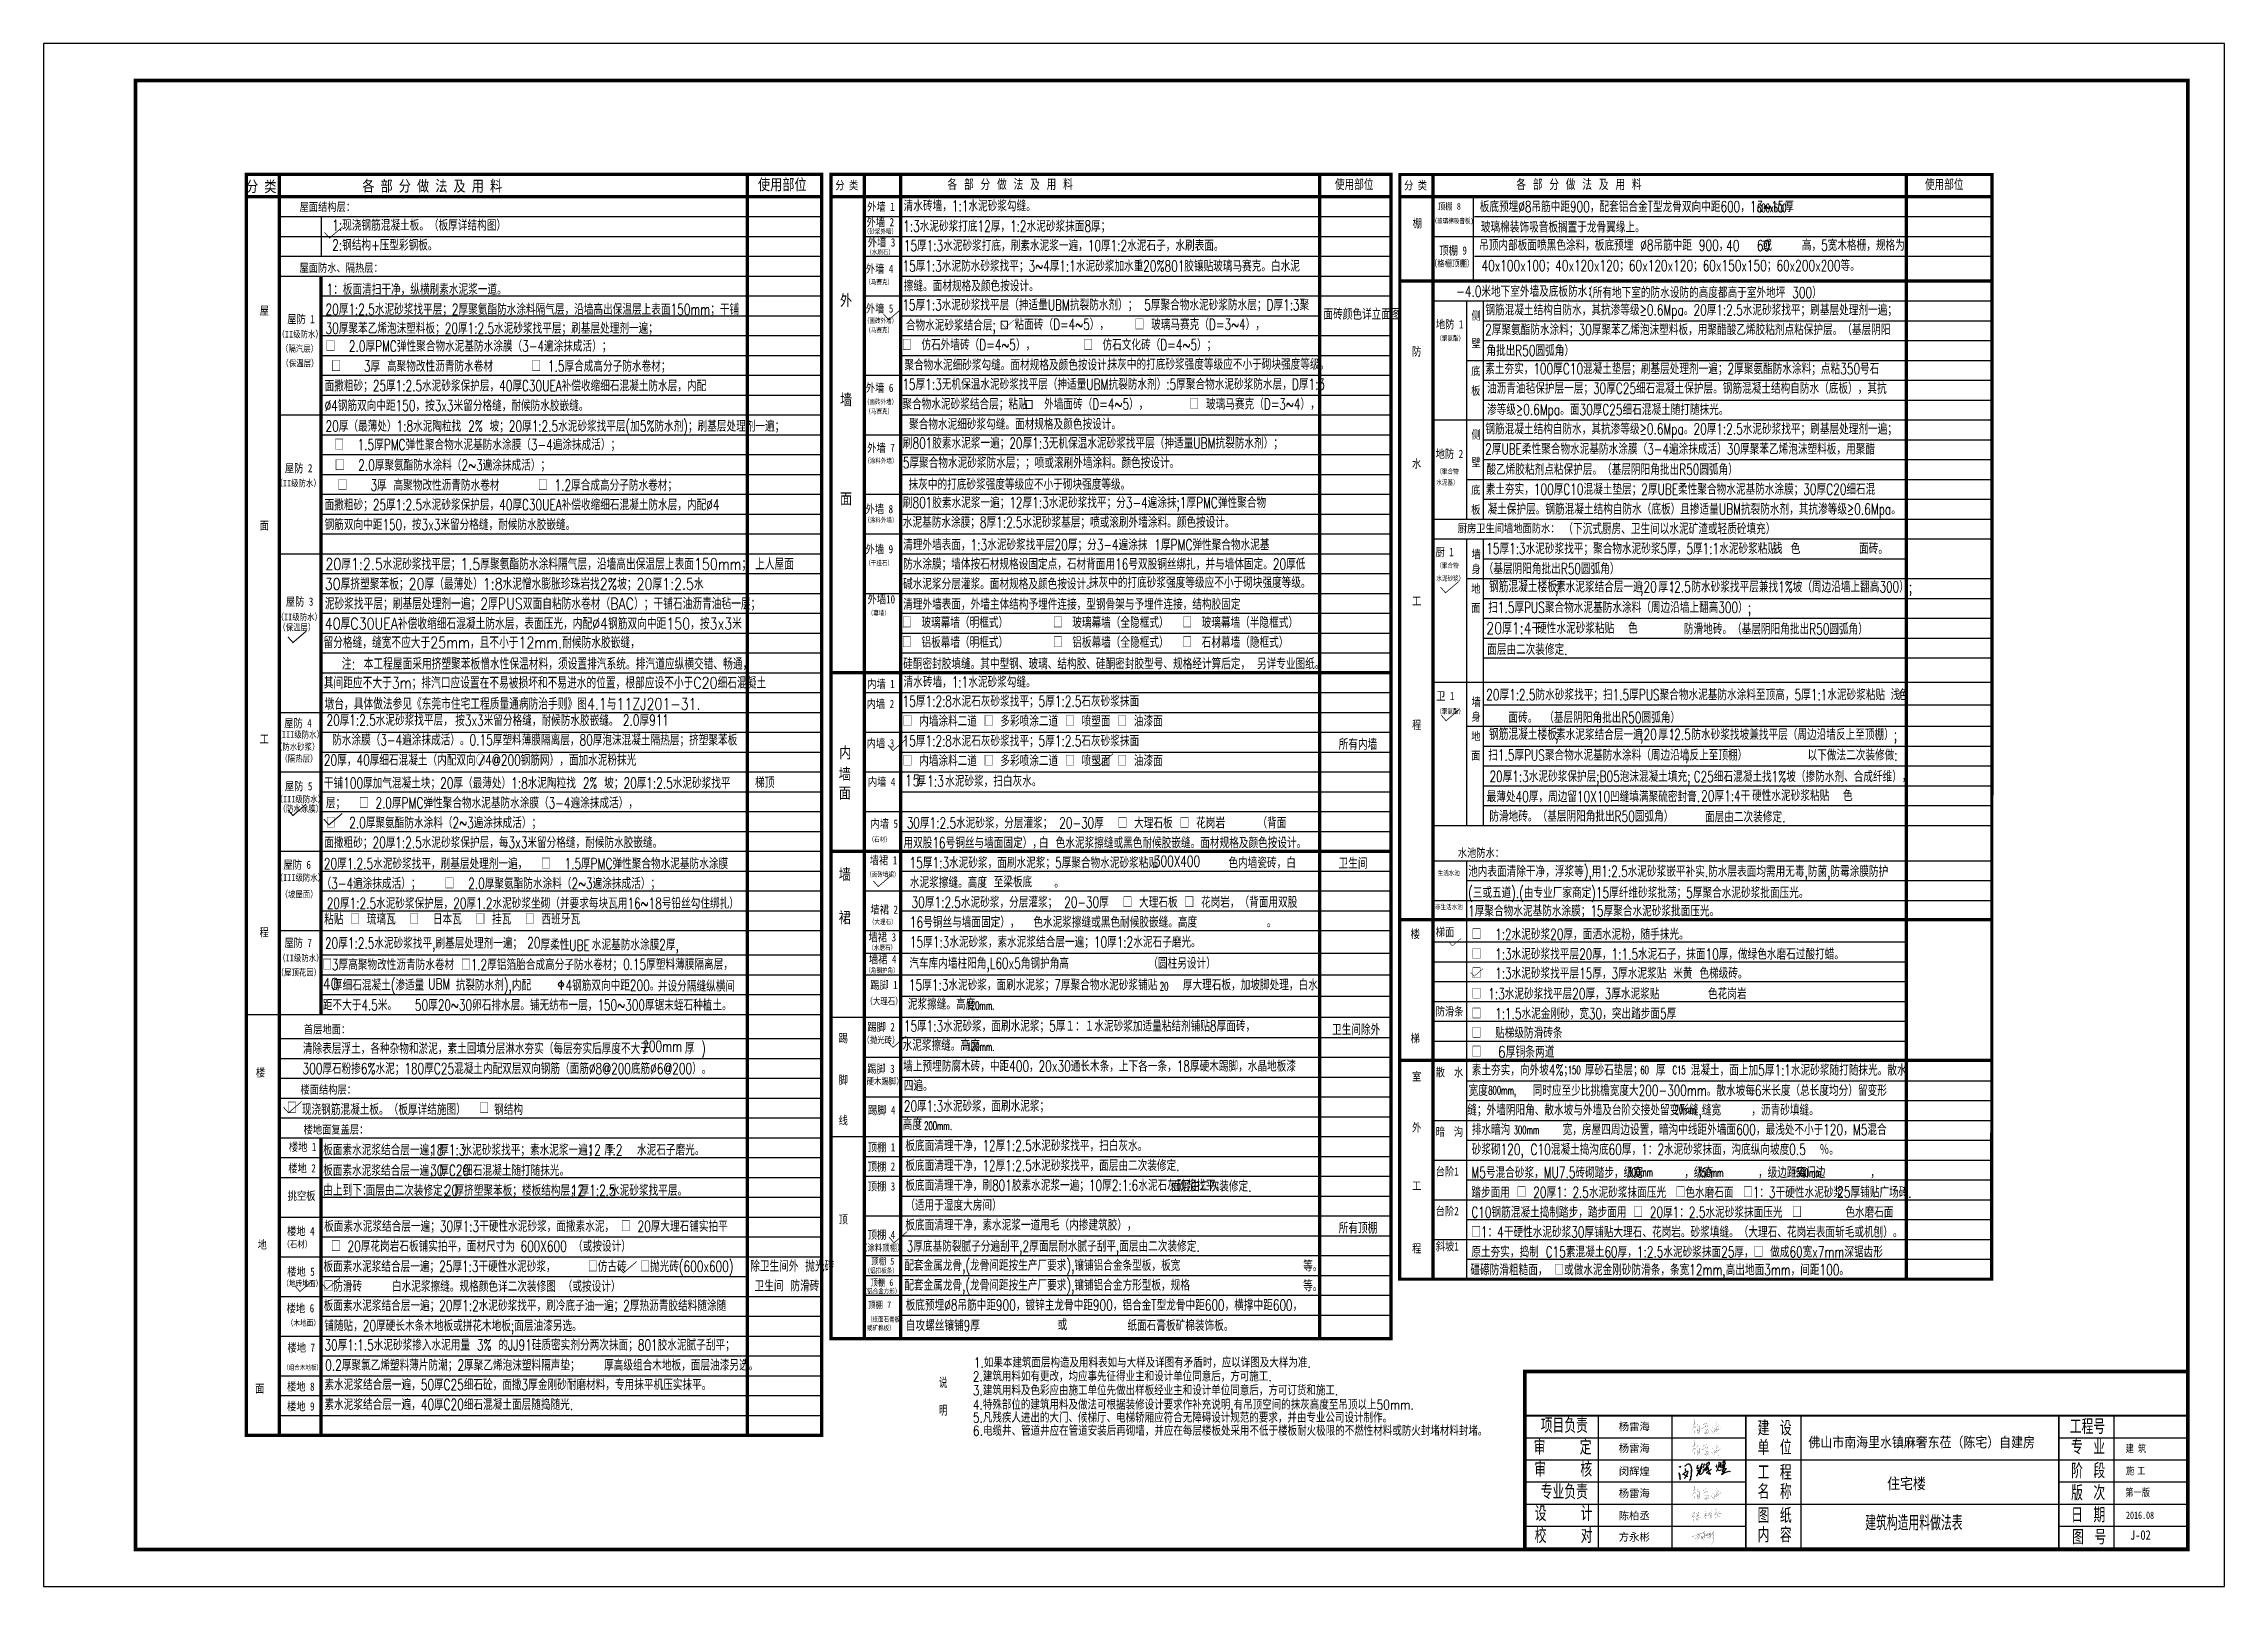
# Model space of a CAD drawing. Extents: x 2265485 to 2764500, y -717688 to -411246.
# Drawn here: x 2354640 to 2414040, y -717688 to -675688 of the extents above; entities that cross this region are included whole.
import ezdxf
from ezdxf.enums import TextEntityAlignment as Align

# ---------------------------------------------------------------- set-up
doc = ezdxf.new("R2010")
doc.units = 0
doc.header["$LTSCALE"] = 1000
doc.header["$MEASUREMENT"] = 0
doc.layers.get('0').update_dxf_attribs({"linetype": 'CONTINUOUS'})
doc.layers.add('1', color=40, linetype='CONTINUOUS', lineweight=13)
for name, color, linetype in [('AXIS_TEXT', 7, 'CONTINUOUS'), ('GROUND', 2, 'CONTINUOUS'), ('PUB_TEXT', 7, 'CONTINUOUS'), ('PUB_TITLE', 4, 'CONTINUOUS'), ('出图文字', 40, 'CONTINUOUS'), ('图签', 7, 'CONTINUOUS'), ('建筑设计总说明$0$LAYER1', 7, 'CONTINUOUS'), ('环宇图框', 4, 'CONTINUOUS')]:
    doc.layers.add(name, color=color, linetype=linetype)
doc.styles.add('-黑体', font='simhei.ttf')
doc.styles.add('_HZTXT', font='txt.shx', dxfattribs={"width": 0.8, "bigfont": 'HZTXT.shx'})
doc.styles.add('_SIMPLEX', font='SIMPLEX.shx', dxfattribs={"width": 0.7, "bigfont": 'GBCBIG.shx'})
doc.styles.add('HT', font='simhei.ttf', dxfattribs={"width": 0.8})
doc.styles.add('图签-黑体', font='simhei.ttf', dxfattribs={"width": 0.9})
doc.styles.add('宋体', font='')
doc.styles.add('建筑设计总说明$0$oo', font='', dxfattribs={"width": 0.8, "height": 250})
doc.styles.add('标注字体', font='', dxfattribs={"width": 0.8})
doc.styles.add('黑体', font='simhei.ttf')
doc.styles.get('宋体').set_extended_font_data('SimSun')
doc.styles.get('建筑设计总说明$0$oo').set_extended_font_data('NSimSun')
doc.styles.get('标注字体').set_extended_font_data('NSimSun')

msp = doc.modelspace()

# ---------------------------------------------------------------- texts
at = {"layer": '1', "style": '_SIMPLEX', "width": 0.6}
for s, p in [('600x600', (2401311.9, -680275.3)), ('20', (2385044.1, -701466.7)), ('120mm.', (2379779, -701988.1)), ('120mm.', (2379781.6, -703109.7)), ('150', (2396155.8, -703743.3)), ('60', (2398131.8, -703743.3)), ('C15', (2399009.6, -703743.2)), ('800mm,', (2393989.7, -704298.6)), (' 20mm', (2398970.2, -704824.9)), ('300mm', (2394681.5, -705375)), ('300mm', (2397778, -706525.5)), ('150mm', (2399697.9, -706540.2)), ('1500mm', (2402256.7, -706542.8))]:
    msp.add_text(s, height=226.8, dxfattribs=at).set_placement(p)
at = {"layer": '1', "ltscale": 100, "style": '_SIMPLEX', "width": 0.6}
msp.add_text('200mm.', height=226.8, dxfattribs=at).set_placement((2378623.7, -705263.5))
at = {"layer": 'AXIS_TEXT', "color": 7}
for s, height, style, width, p in [('分 类', 303.75, '-黑体', 0.8, (2360153.4, -679726.3)), ('各 部 分 做 法 及 用 料', 303.75, '-黑体', 0.8, (2363320, -679714.8)), ('使用部位', 303.75, '-黑体', 0.8, (2374096.9, -679675.6)), ('分 类', 225, '-黑体', 0.8, (2376203.8, -679657.3)), ('各 部 分 做 法 及 用 料', 300, '_HZTXT', 0.7, (2379261.8, -679673.4)), ('使用部位', 300, '_HZTXT', 0.7, (2389812.7, -679675.6)), ('分 类', 225, '-黑体', 0.8, (2391696.3, -679659.6)), ('各 部 分 做 法 及 用 料', 300, '_HZTXT', 0.7, (2394754.3, -679675.7)), ('使用部位', 300, '_HZTXT', 0.7, (2405884.5, -679677.8)), ('屋面结构层：', 225, '-黑体', 0.8, (2361612.5, -680244.3)), ('外墙 1', 225, '-黑体', 0.8, (2377073.2, -680240.8)), ('清水砖墙，1:1水泥砂浆勾缝。', 300, '_HZTXT', 0.7, (2378065.7, -680255.1)), ('顶棚 8', 180, '-黑体', 0.8, (2392616.5, -680207.6)), ('板底预埋%%c8吊筋中距900，配套铝合金T型龙骨双向中距600，13~15厚', 300, '_HZTXT', 0.7, (2393756.8, -680275.4)), ('1:现浇钢筋混凝土板。（板厚详结构图）', 300, '_HZTXT', 0.7, (2362502.8, -680782.2)), ('外墙 2', 225, '-黑体', 0.8, (2377056.3, -680660)), ('（砂浆外墙）', 135, '-黑体', 0.8, (2376978.5, -680867.1)), ('1:3水泥砂浆打底12厚，1:2水泥砂浆抹面8厚；', 300, '_HZTXT', 0.7, (2378054.3, -680807.2)), ('棚', 225, '-黑体', 0.8, (2391930.7, -680694.8)), ('（玻璃棉吸音板)', 135, '-黑体', 0.8, (2392445.2, -680579.4)), ('玻璃棉装饰吸音板搁置于龙骨翼缘上。', 300, '_HZTXT', 0.7, (2393788.9, -680831.8)), ('2:钢结构+压型彩钢板。', 300, '_HZTXT', 0.7, (2362502.8, -681322.2)), ('外墙 3', 225, '-黑体', 0.8, (2377090, -681211.1)), ('（水刷石）', 135, '-黑体', 0.8, (2377046.1, -681431.7)), ('15厚1:3水泥砂浆打底，刷素水泥浆一遍，10厚1:2水泥石子，水刷表面。', 300, '_HZTXT', 0.7, (2378070.9, -681335.3)), ('顶棚 9', 225, '-黑体', 0.8, (2392657.9, -681431.7)), ('吊顶内部板面喷黑色涂料，板底预埋 %%c8吊筋中距 900，    或    高，5宽木格栅，规格为：', 300, '_HZTXT', 0.7, (2393742.1, -681325.3)), ('40', 300, '_HZTXT', 0.7, (2400471.6, -681336.9)), ('60', 300, '_HZTXT', 0.7, (2401305.1, -681336.8)), ('屋面防水、隔热层：', 225, '-黑体', 0.8, (2361610.2, -681902.9)), ('外墙 4', 225, '-黑体', 0.8, (2377036.4, -681931.1)), ('15厚1:3水泥防水砂浆找平；3~4厚1:1水泥砂浆加水重20%801胶镶贴玻璃马赛克。白水泥', 300, '_HZTXT', 0.7, (2378033.4, -681893.6)), ('（格栅顶棚）', 180, '-黑体', 0.8, (2392398.5, -681760.4)), ('40x100x100；40x120x120；60x120x120；60x150x150；60x200x200等。', 300, '_HZTXT', 0.7, (2393804.5, -681880.6)), ('1：板面清扫干净，纵横刷素水泥浆一道。', 300, '_HZTXT', 0.7, (2362348.9, -682527.2)), ('外', 303.8, '-黑体', 0.8, (2376330.9, -682827.8)), ('（马赛克）', 135, '-黑体', 0.8, (2377020, -682243.8)), ('擦缝。面材规格及颜色按设计。', 300, '_HZTXT', 0.7, (2378069.3, -682434.8)), ('-4.0米地下室外墙及底板防水：', 300, '_HZTXT', 0.7, (2393116.6, -682581.8)), ('（所有地下室的防水设防的高度都高于室外地坪 300）', 300, '_HZTXT', 0.7, (2396571.4, -682615)), ('屋', 225, '-黑体', 0.8, (2360525.2, -683071.5)), ('屋防 1', 225, '-黑体', 0.8, (2361276.1, -683300.5)), ('20厚1:2.5水泥砂浆找平层；2厚聚氨酯防水涂料隔气层，沿墙高出保温层上表面150mm；干铺', 300, '_HZTXT', 0.7, (2362319.2, -683072.3)), ('外墙 5', 225, '-黑体', 0.8, (2377036.4, -683011.1)), ('15厚1:3水泥砂浆找平层（抻适量UBM抗裂防水剂）； 5厚聚合物水泥砂浆防水层；D厚1:3聚', 300, '_HZTXT', 0.7, (2378031.4, -682951.3)), ('面砖颜色详立面图', 300, '_HZTXT', 0.7, (2389500.3, -683204.9, 60507.8)), ('钢筋混凝土结构自防水，其抗渗等级≥0.6Mpa。20厚1:2.5水泥砂浆找平；刷基层处理剂一遍；', 300, '_HZTXT', 0.7, (2393911.3, -683088.6)), ('（II级防水）', 180, '-黑体', 0.8, (2361010.3, -683688.7)), ('30厚聚苯乙烯泡沫塑料板；20厚1:2.5水泥砂浆找平层；刷基层处理剂一遍；  ', 300, '_HZTXT', 0.7, (2362319.2, -683587.8)), ('（面砖外墙）', 135, '-黑体', 0.8, (2376983.7, -683298.3)), ('（马赛克）', 135, '-黑体', 0.8, (2377020, -683555)), ('合物水泥砂浆结合层;', 300, '_HZTXT', 0.7, (2378124.6, -683503.4)), ('粘面砖（D=4~5），   □ 玻璃马赛克（D=3~4），', 300, '_HZTXT', 0.7, (2381085.8, -683483.6)), ('地防 1', 225, '-黑体', 0.8, (2392563.5, -683442.6)), ('（聚氨酯）', 135, '-黑体', 0.8, (2392576, -683775.7)), ('2厚聚氨酯防水涂料；30厚聚苯乙烯泡沫塑料板，用聚醋酸乙烯胶粘剂点粘保护层。（基层阴阳', 300, '_HZTXT', 0.7, (2393905.7, -683624.4)), ('（隔汽层）', 180, '-黑体', 0.8, (2361106, -684080)), ('（保温层）', 180, '-黑体', 0.8, (2361117.8, -684478.4)), ('□  2.0厚PMC弹性聚合物水泥基防水涂膜（3-4遍涂抹成活）； ', 300, '_HZTXT', 0.7, (2362319.2, -684073.6)), (' □   3厚 高聚物改性沥青防水卷材     □ 1.5厚合成高分子防水卷材；', 300, '_HZTXT', 0.7, (2362285.6, -684618.5)), ('□\u3000仿石外墙砖（D=4~5），      □\u3000仿石文化砖（D=4~5）；', 300, '_HZTXT', 0.7, (2378025, -684037.4)), (' 聚合物水泥细砂浆勾缝。面材规格及颜色按设计。', 300, '_HZTXT', 0.7, (2377899, -684586.4)), ('抹灰中的打底砂浆强度等级应不小于砌块强度等级。', 300, '_HZTXT', 0.7, (2383619.9, -684568.1)), ('防', 225, '-黑体', 0.8, (2391914.1, -684184.4)), ('角批出R50圆弧角）', 300, '_HZTXT', 0.7, (2393939.2, -684193.5)), ('面撒粗砂；25厚1:2.5水泥砂浆保护层，40厚C30UEA补偿收缩细石混凝土防水层，内配', 300, '_HZTXT', 0.7, (2362293.1, -685152.8)), ('15厚1:3无机保温水泥砂浆找平层（抻适量UBM抗裂防水剂）:5厚聚合物水泥砂浆防水层，D厚1:3', 300, '_HZTXT', 0.7, (2378031.4, -685111.3)), ('素土夯实，100厚C10混凝土垫层；刷基层处理剂一遍；2厚聚氨酯防水涂料；点粘350号石', 300, '_HZTXT', 0.7, (2393905.7, -684689.6)), ('%%c4钢筋双向中距150，按3x3米留分格缝，耐候防水胶嵌缝。', 300, '_HZTXT', 0.7, (2362293.1, -685692.8)), ('墙', 303.8, '-黑体', 0.8, (2376330.9, -685527.8)), ('外墙 6', 225, '-黑体', 0.8, (2377036.4, -685171.1)), ('（面砖外墙）', 135, '-黑体', 0.8, (2376983.7, -685506.2)), ('聚合物水泥砂浆结合层；粘贴 \u3000外墙面砖（D=4~5），     □ 玻璃马赛克（D=3~4），\u3000', 300, '_HZTXT', 0.7, (2378031.4, -685651.3)), ('渗等级≥0.6Mpa。面30厚C25细石混凝土随打随抹光。', 300, '_HZTXT', 0.7, (2393956, -685801)), ('油沥青油毡保护层一层；30厚C25细石混凝土保护层。钢筋混凝土结构自防水（底板），其抗', 300, '_HZTXT', 0.7, (2393956, -685221.5)), ('20厚（最薄处）1:8水泥陶粒找 2% 坡；20厚1:2.5水泥砂浆找平层(加5%防水剂)；刷基层处理剂一遍； ', 300, '_HZTXT', 0.7, (2362319.2, -686251.8)), ('（马赛克）', 135, '-黑体', 0.8, (2377020, -685762.9)), (' 聚合物水泥细砂浆勾缝。面材规格及颜色按设计。', 300, '_HZTXT', 0.7, (2378025, -686197.4)), ('钢筋混凝土结构自防水，其抗渗等级≥0.6Mpa。20厚1:2.5水泥砂浆找平；刷基层处理剂一遍；', 300, '_HZTXT', 0.7, (2393911.3, -686328.6)), ('  □  1.5厚PMC弹性聚合物水泥基防水涂膜（3-4遍涂抹成活）； ', 300, '_HZTXT', 0.7, (2362182, -686755.6)), ('外墙 7', 225, '-黑体', 0.8, (2377075.1, -686804.8)), ('刷801胶素水泥浆一遍；20厚1:3无机保温水泥砂浆找平层（抻适量UBM抗裂防水剂）；', 300, '_HZTXT', 0.7, (2378042.8, -686712.7)), ('2厚UBE柔性聚合物水泥基防水涂膜（3-4遍涂抹成活）30厚聚苯乙烯泡沫塑料板，用聚醋', 300, '_HZTXT', 0.7, (2393905.7, -686873.7)), ('屋防 2', 225, '-黑体', 0.8, (2361211.8, -687359.6)), ('  □  2.0厚聚氨酯防水涂料（2~3遍涂抹成活）； ', 300, '_HZTXT', 0.7, (2362198.8, -687313.6)), ('（涂料外墙）', 135, '-黑体', 0.8, (2376992.5, -687110.7)), ('5厚聚合物水泥砂浆防水层；；喷或滚刷外墙涂料。颜色按设计。', 300, '_HZTXT', 0.7, (2378042.8, -687248.5)), ('水', 225, '-黑体', 0.8, (2391914.1, -687235.1)), ('地防 2', 225, '-黑体', 0.8, (2392557.2, -686969.4)), ('（聚合物', 135, '-黑体', 0.8, (2392576, -687399.6)), ('酸乙烯胶粘剂点粘保护层。（基层阴阳角批出R50圆弧角）', 300, '_HZTXT', 0.7, (2393939.2, -687431.5)), ('（II级防水）', 180, '-黑体', 0.8, (2360955.8, -687743.3)), (' □   3厚 高聚物改性沥青防水卷材     □ 1.2厚合成高分子防水卷材；', 300, '_HZTXT', 0.7, (2362464.4, -687858.5)), ('抹灰中的打底砂浆强度等级应不小于砌块强度等级。', 300, '_HZTXT', 0.7, (2378200.7, -687836.1)), ('水泥基）', 135, '-黑体', 0.8, (2392576, -687700.5)), ('素土夯实，100厚C10混凝土垫层；2厚UBE柔性聚合物水泥基防水涂膜；30厚C20细石混', 300, '_HZTXT', 0.7, (2393919.6, -687969.4)), ('面撒粗砂；25厚1:2.5水泥砂浆保护层，40厚C30UEA补偿收缩细石混凝土防水层，内配%%c4', 300, '_HZTXT', 0.7, (2362293.1, -688392.8)), ('面', 303.8, '-黑体', 0.8, (2376330.9, -688227.8)), ('外墙 8', 225, '-黑体', 0.8, (2377029.7, -688470.6)), ('刷801胶素水泥浆一遍；12厚1:3水泥砂浆找平；分3-4遍涂抹;1厚PMC弹性聚合物', 300, '_HZTXT', 0.7, (2378042.8, -688332.7)), ('凝土保护层。钢筋混凝土结构自防水（底板）且掺适量UBM抗裂防水剂，其抗渗等级≥0.6Mpa。', 300, '_HZTXT', 0.7, (2393969.9, -688510.4)), ('面', 225, '-黑体', 0.8, (2360525.2, -688922.6)), ('钢筋双向中距150，按3x3米留分格缝，耐候防水胶嵌缝。', 300, '_HZTXT', 0.7, (2362293.1, -688932.8)), ('（涂料外墙）', 135, '-黑体', 0.8, (2376992.5, -688724.8)), ('水泥基防水涂膜；8厚1:2.5水泥砂浆基层；喷或滚刷外墙涂料。颜色按设计。', 300, '_HZTXT', 0.7, (2378042.8, -688868.5)), ('厨房卫生间墙地面防水：', 225, '-黑体', 0.8, (2393158.8, -688994.9)), ('（下沉式厨房、卫生间以水泥矿渣或轻质砼填充）', 300, '_HZTXT', 0.7, (2396035.8, -689046.1)), ('外墙 9', 225, '-黑体', 0.8, (2377029.7, -689562.6)), ('清理外墙表面，1:3水泥砂浆找平层20厚；分3-4遍涂抹 1厚PMC弹性聚合物水泥基', 300, '_HZTXT', 0.7, (2378053.4, -689480.6)), (' 厨 1', 225, '-黑体', 0.8, (2392428.9, -689641.6)), ('15厚1:3水泥砂浆找平；聚合物水泥砂浆5厚，5厚1:1水泥砂浆粘贴  色       面砖。 ', 300, '_HZTXT', 0.7, (2393934.4, -689584.7)), ('浅', 300, '_HZTXT', 0.7, (2401744.5, -689575.1)), ('上人屋面', 315, '_HZTXT', 0.7, (2374018.7, -690013.6)), ('（干挂石）', 135, '-黑体', 0.8, (2377018.7, -689891.4)), ('碱水泥浆分层灌浆。面材规格及颜色按设计。', 300, '_HZTXT', 0.7, (2378050.1, -690546.8)), ('防水涂膜；墙体按石材规格设固定点，石材背面用16号双股铜丝绑扎，并与墙体固定。20厚低', 300, '_HZTXT', 0.7, (2378050.1, -690006.8)), ('抹灰中的打底砂浆强度等级应不小于砌块强度等级。', 300, '_HZTXT', 0.7, (2383112.9, -690508.1)), ('水泥砂浆）', 135, '-黑体', 0.8, (2392576, -690311.6)), ('（聚合物', 135, '-黑体', 0.8, (2392576, -689961.2)), ('（基层阴阳角批出R50圆弧角）', 300, '_HZTXT', 0.7, (2393865.2, -690130.6)), ('屋防 3', 225, '-黑体', 0.8, (2361238.6, -690990.1)), ('外墙10', 225, '-黑体', 0.8, (2377083.2, -690926.6)), ('清理外墙表面，外墙主体结构予埋件连接，型钢骨架与予埋件连接，结构胶固定', 300, '_HZTXT', 0.7, (2378053.4, -691100.6)), ('工', 225, '-黑体', 0.8, (2391914.1, -690976.9)), ('钢筋混凝土楼板', 315, '_HZTXT', 0.8, (2394009.5, -690626.6)), ('素水泥浆结合层一遍', 300, '_HZTXT', 0.7, (2395836, -690626.6)), (';', 315, '_HZTXT', 0.8, (2395805, -690626.6)), (';20', 300, '_HZTXT', 0.7, (2398131.5, -690626.6)), ('厚', 300, '_HZTXT', 0.7, (2398622.3, -690626.6)), ('：', 300, '_HZTXT', 0.7, (2398902.3, -690626.6)), ('1', 300, '_HZTXT', 0.7, (2398897.8, -690626.6)), ('2.5', 300, '_HZTXT', 0.7, (2399056.8, -690626.6)), ('防水砂浆找平层兼找1%%%坡（周边沿墙上翻高300）;', 300, '_HZTXT', 0.7, (2399522.7, -690626.6)), ('（II级防水）', 180, '-黑体', 0.8, (2360985.9, -691387.2)), ('（幕墙）', 135, '-黑体', 0.8, (2377085.5, -691255.4)), ('□\u3000玻璃幕墙（明框式）      □\u3000玻璃幕墙（全隐框式）  □\u3000玻璃幕墙（半隐框式）', 300, '_HZTXT', 0.7, (2378025, -691597.4)), ('扫1.5厚PUS聚合物水泥基防水涂料（周边沿墙上翻高300）;', 300, '_HZTXT', 0.7, (2393989.5, -691186.7)), ('（保温层）', 180, '-黑体', 0.8, (2361032.4, -691667.4)), ('□\u3000铝板幕墙（明框式）      □\u3000铝板幕墙（全隐框式）  □\u3000石材幕墙（隐框式）', 300, '_HZTXT', 0.7, (2378025, -692137.4)), ('20厚1:4干', 315, '_HZTXT', 0.8, (2393934.4, -691760.9)), ('面层由二次装修定.', 300, '_HZTXT', 0.7, (2393958.9, -692330.1)), ('硬性水泥砂浆粘贴  色', 300, '_HZTXT', 0.7, (2395320.9, -691750)), (' 防滑地砖。（基层阴阳角批出R50圆弧角）', 300, '_HZTXT', 0.7, (2399130.7, -691773.3)), ('硅酮密封胶填缝。其中型钢、玻璃、结构胶、硅酮密封胶型号、规格经计算后定， 另详专业图纸。', 300, '_HZTXT', 0.7, (2378053.4, -692720.6)), ('内墙 1', 225, '-黑体', 0.8, (2377072.3, -693232)), ('清水砖墙，1:1水泥砂浆勾缝。', 300, '_HZTXT', 0.7, (2378062.8, -693217.8)), ('内墙 2', 225, '-黑体', 0.8, (2377059.1, -693776.6)), ('15厚1:2:8水泥石灰砂浆找平；5厚1:2.5石灰砂浆抹面', 300, '_HZTXT', 0.7, (2378038.3, -693741.1)), ('卫 1', 225, '-黑体', 0.8, (2392569.5, -693560.9)), ('（聚氨酯）', 135, '-黑体', 0.8, (2392576, -693930.1)), ('20厚1:2.5防水砂浆找平；扫1.5厚PUS聚合物水泥基防水涂料至顶高，5厚1:1水泥砂浆粘贴  色           ', 300, '_HZTXT', 0.7, (2393934.4, -693563.8)), ('浅', 300, '_HZTXT', 0.7, (2404950.5, -693560.4)), ('（III级防水）', 180, '-黑体', 0.8, (2360928.7, -694586.2)), ('屋防 4', 225, '-黑体', 0.8, (2361194.2, -694302.4)), ('20厚1:2.5水泥砂浆找平层，', 300, '_HZTXT', 0.7, (2362344.6, -694255.6)), ('按3x3米留分格缝，耐候防水胶嵌缝。', 300, '_HZTXT', 0.7, (2365849.7, -694263.6)), (' 2.0厚911', 300, '_HZTXT', 0.7, (2370233.1, -694255.6)), ('□ 内墙涂料二道 □ 多彩喷涂二道 □ 喷塑面 □ 油漆面', 300, '_HZTXT', 0.7, (2378038.3, -694281.1)), ('程', 225, '-黑体', 0.8, (2391914.1, -694346.6)), ('钢筋混凝土楼板', 315, '_HZTXT', 0.8, (2394009.5, -694646)), ('       面砖。 （基层阴阳角批出R50圆弧角）', 300, '_HZTXT', 0.7, (2393116.2, -694183.7)), ('素水泥浆结合层一遍', 300, '_HZTXT', 0.7, (2395836, -694646)), (';20', 300, '_HZTXT', 0.7, (2398131.5, -694646)), ('厚', 300, '_HZTXT', 0.7, (2398622.3, -694646)), ('1', 300, '_HZTXT', 0.7, (2398897.8, -694646)), ('2.5', 300, '_HZTXT', 0.7, (2399056.8, -694646)), ('防水砂浆找坡兼找平层（周边沿墙反上至顶棚）;', 300, '_HZTXT', 0.7, (2399522.7, -694646)), ('工', 225, '-黑体', 0.8, (2360525.2, -694732.5)), ('（防水砂浆）', 180, '-黑体', 0.8, (2360941.8, -694920.8)), ('防水涂膜（3-4遍涂抹成活）。0.15厚塑料薄膜隔离层，80厚泡沫混凝土隔热层；挤塑聚苯板', 300, '_HZTXT', 0.7, (2362499.8, -694795.6)), ('内', 303.8, '-黑体', 0.8, (2376307.6, -695141.4)), ('内墙 3', 225, '-黑体', 0.8, (2377061.3, -694849.1)), ('15厚1:2:8水泥石灰砂浆找平；5厚1:2.5石灰砂浆抹面', 300, '_HZTXT', 0.7, (2378038.3, -694821.1)), ('所有内墙', 300, '_HZTXT', 0.7, (2389913.9, -694914.4)), ('扫1.5厚PUS聚合物水泥基防水涂料（周边沿墙反上至顶棚）', 300, '_HZTXT', 0.7, (2393989.5, -695206.1)), (';', 315, '_HZTXT', 0.8, (2395805, -694646)), ('：', 300, '_HZTXT', 0.7, (2398902.3, -694646)), ('以下做法二次装修做:', 300, '_HZTXT', 0.7, (2402687.1, -695206.1)), ('（隔热层）', 180, '-黑体', 0.8, (2361091.3, -695241)), ('20厚，40厚细石混凝土（内配双向○4@200钢筋网），面加水泥粉抹光', 300, '_HZTXT', 0.7, (2362276.3, -695343.6)), ('墙', 303.8, '-黑体', 0.8, (2376297.4, -695720.3)), ('□ 内墙涂料二道 □ 多彩喷涂二道 □ 喷塑面 □ 油漆面', 300, '_HZTXT', 0.7, (2378038.3, -695361.1)), ('  20厚1:3水泥砂浆保护层;B05泡沫混凝土填充;', 300, '_HZTXT', 0.7, (2393646.2, -695788.4)), (';', 300, '_HZTXT', 0.7, (2399352.5, -695184)), ('C25细石混凝土找1%%%坡（掺防水剂、合成纤维），', 300, '_HZTXT', 0.7, (2399584.7, -695790.5)), ('（III级防水）', 180, '-黑体', 0.8, (2360958.4, -696346.4)), ('屋防 5', 225, '-黑体', 0.8, (2361212.5, -696017.6)), ('干铺100厚加气混凝土块；20厚（最薄处）1:8水泥陶粒找 2% 坡；20厚1:2.5水泥砂浆找平', 300, '_HZTXT', 0.7, (2362275.8, -695969.1)), ('梯顶', 300, '_HZTXT', 0.7, (2374018.7, -695953.6)), ('面', 303.8, '-黑体', 0.8, (2376297.4, -696238.7)), ('内墙 4', 225, '-黑体', 0.8, (2377091, -695896.2)), ('15', 315, '_HZTXT', 0.8, (2378092.3, -695907.3)), ('厚', 300, '_HZTXT', 0.7, (2378410.2, -695907.3)), ('1:3', 300, '_HZTXT', 0.7, (2378711, -695915.7)), ('水泥砂浆，扫白灰水。', 300, '_HZTXT', 0.7, (2379195.9, -695915.7)), ('最薄处40厚，周边留10X10凹缝填满聚硫密封膏.', 300, '_HZTXT', 0.7, (2393946.2, -696337.9)), ('20厚1:4干', 300, '_HZTXT', 0.7, (2399790.9, -696320.3)), ('硬性水泥砂浆粘贴  色', 300, '_HZTXT', 0.7, (2401177.4, -696309.3)), ('（防水涂膜）', 180, '-黑体', 0.8, (2361040.2, -696605.8)), ('层；  □ 2.0厚PMC弹性聚合物水泥基防水涂膜（3-4遍涂抹成活），', 300, '_HZTXT', 0.7, (2362328.9, -696508.8)), ('□  2.0厚聚氨酯防水涂料（2~3遍涂抹成活）；', 300, '_HZTXT', 0.7, (2362328.9, -697048.8)), ('30厚1:2.5水泥砂浆，分层灌浆； 20-30厚  □ 大理石板 □ 花岗岩   （背面   ', 300, '_HZTXT', 0.7, (2378149.4, -697052.7)), (' 防滑地砖。（基层阴阳角批出R50圆弧角）', 300, '_HZTXT', 0.7, (2393832.3, -696872.7)), ('面层由二次装修定.', 300, '_HZTXT', 0.7, (2399891.8, -696889.5)), ('面撒粗砂；20厚1:2.5水泥砂浆保护层，每3x3米留分格缝，耐候防水胶嵌缝。', 300, '_HZTXT', 0.7, (2362285.5, -697586.7)), ('内墙 5', 225, '-黑体', 0.8, (2377163, -697037)), ('（石材）', 135, '-黑体', 0.8, (2377109.4, -697419.6)), ('用双股16号铜丝与墙面固定），  色水泥浆擦缝或黑色耐候胶嵌缝。面材规格及颜色按设计。', 300, '_HZTXT', 0.7, (2378060.5, -697594.8)), ('白', 300, '_HZTXT', 0.7, (2381750.6, -697596.4)), ('屋防 6', 225, '-黑体', 0.8, (2361172.6, -698154.4)), ('20厚1.2.5水泥砂浆找平，刷基层处理剂一遍，  □  1.5厚PMC弹性聚合物水泥基防水涂膜', 300, '_HZTXT', 0.7, (2362273.9, -698162.2)), ('墙裙 1', 225, '-黑体', 0.8, (2377142.2, -698031.9)), ('15厚1:3水泥砂浆，面刷水泥浆；5厚聚合物水泥砂浆粘贴         色内墙瓷砖，白', 300, '_HZTXT', 0.7, (2378229.3, -698138.6)), ('300X400', 300, '_HZTXT', 0.7, (2384882.2, -698097.2)), ('卫生间', 300, '_HZTXT', 0.7, (2389913.9, -698154.4)), ('水池防水：', 225, '-黑体', 0.8, (2393158.8, -697829.9)), ('（III级防水）', 180, '-黑体', 0.8, (2360960.2, -698483.2)), ('（3-4遍涂抹成活）；   □  2.0厚聚氨酯防水涂料（2~3遍涂抹成活）；', 300, '_HZTXT', 0.7, (2362211.8, -698702.2)), ('墙', 303.8, '-黑体', 0.8, (2376297.4, -698454.1)), ('（面砖墙裙）', 135, '-黑体', 0.8, (2377045.5, -698373.4)), ('水泥浆擦缝。高度         。', 300, '_HZTXT', 0.7, (2378236.3, -698674.1)), ('至梁板底', 300, '_HZTXT', 0.7, (2380518.5, -698658.8)), ('生活水池', 135, '-黑体', 0.8, (2392611.7, -698334.6)), ('池内表面清除干净，浮浆等),用1:2.5水泥砂浆嵌平补实.防水层表面均需用无毒,防菌,防霉涂膜防护', 300, '_HZTXT', 0.7, (2393440.6, -698373.1)), ('（坡屋面）', 180, '-黑体', 0.8, (2361094.9, -698936)), ('20厚1:2.5水泥砂浆保护层，20厚1.2水泥砂浆坐砌（并要求每块瓦用16~18号铅丝勾住绑扎）', 300, '_HZTXT', 0.7, (2362351.7, -699242.2)), ('墙裙 2', 225, '-黑体', 0.8, (2377161.5, -699375.6)), ('30厚1:2.5水泥砂浆，分层灌浆； 20-30厚  □ 大理石板 □ 花岗岩，（背面用双股', 300, '_HZTXT', 0.7, (2378283, -699212.7)), ('非生活水池', 135, '-黑体', 0.8, (2392538.9, -699256.4)), ('(三或五道).(由专业厂家商定)15厚纤维砂浆批荡；5厚聚合水泥砂浆批面压光。 ', 300, '_HZTXT', 0.7, (2393440.6, -698952.8)), ('1厚聚合物水泥基防水涂膜；15厚聚合水泥砂浆批面压光。', 300, '_HZTXT', 0.7, (2393440.6, -699449.1)), ('  粘贴 □ 琉璃瓦  □  日本瓦  □ 挂瓦  □ 西班牙瓦', 300, '_HZTXT', 0.7, (2361906.9, -699672.2)), ('裙 ', 303.75, '-黑体', 0.8, (2376297.4, -699628.4)), ('（大理石）', 135, '-黑体', 0.8, (2377118.2, -699662.2)), ('16号铜丝与墙面固定），  色水泥浆擦缝或黑色耐候胶嵌缝。高度         。', 300, '_HZTXT', 0.7, (2378238.6, -699754.8)), ('梯面', 225, '-黑体', 0.8, (2392558.1, -699988.9)), ('程', 225, '-黑体', 0.8, (2360519.5, -699994.8)), ('屋防 7', 225, '-黑体', 0.8, (2361200.4, -700280.2)), ('20厚1:2.5水泥砂浆找平,刷基层处理剂一遍；', 300, '_HZTXT', 0.7, (2362305, -700326.1)), ('20', 300, '_HZTXT', 0.7, (2367812.5, -700317.3)), ('厚柔性   水泥基防水涂膜2厚,', 300, '_HZTXT', 0.7, (2368174.9, -700368.9)), ('UBE', 300, '_HZTXT', 0.7, (2368958.6, -700386.3)), ('墙裙 3', 225, '-黑体', 0.8, (2377112, -700129.6)), ('（水磨石）', 135, '-黑体', 0.8, (2377104.3, -700364.1)), ('15厚1:3水泥砂浆，素水泥浆结合层一遍；10厚1:2水泥石子磨光。', 300, '_HZTXT', 0.7, (2378236.4, -700296)), ('楼', 225, '-黑体', 0.8, (2391874.9, -700041.6)), ('□  1:2水泥砂浆20厚，面洒水泥粉，随手抹光。', 300, '_HZTXT', 0.7, (2393538.9, -700085)), ('□  1:3水泥砂浆找平层20厚，1:1.5水泥石子，抹面10厚，做绿色水磨石过酸打蜡。', 300, '_HZTXT', 0.7, (2393538.9, -700625)), ('（屋顶花园）', 180, '-黑体', 0.8, (2360987.9, -701061.8)), ('（II级防水）', 180, '-黑体', 0.8, (2361029.5, -700670.8)), (' □3厚高聚物改性沥青防水卷材 □1.2厚铝箔胎合成高分子防水卷材；', 300, '_HZTXT', 0.7, (2362044, -700911.1)), ('0.15厚塑料薄膜隔离层，', 300, '_HZTXT', 0.7, (2370422.8, -700902.8)), ('（角钢护角）', 135, '-黑体', 0.8, (2377020.9, -700983.4)), ('墙裙 4', 225, '-黑体', 0.8, (2377119.8, -700726.2)), ('汽车库内墙柱阳角,L60x5角钢护角高          ', 300, '_HZTXT', 0.7, (2378221.3, -700875.1)), ('（圆柱另设计）', 300, '_HZTXT', 0.7, (2384730.9, -700874.8)), ('□  1:3水泥砂浆找平层15厚，3厚水泥浆贴 米黄 色梯级砖。', 300, '_HZTXT', 0.7, (2393538.8, -701147)), ('40', 315, '_HZTXT', 0.8, (2362242.6, -701440.7)), ('  厚细石混凝土(渗适量    抗裂防水剂),内配', 300, '_HZTXT', 0.7, (2362145.3, -701467.5)), ('UBM', 300, '_HZTXT', 0.7, (2365114.3, -701435.6)), ('4钢筋双向中距200。', 300, '_HZTXT', 0.7, (2368855, -701475.8)), ('并设分隔缝纵横间', 300, '_HZTXT', 0.7, (2371371.1, -701496.4)), ('踢脚 1', 225, '-黑体', 0.8, (2377154.3, -701428.7)), ('15厚1:3水泥砂浆，面刷水泥浆；7厚聚合物水泥砂浆铺贴   厚大理石板，加坡脚处理，白水', 300, '_HZTXT', 0.7, (2378210.4, -701462.4)), ('□ 1:3水泥砂浆找平层20厚，3厚水泥浆贴      色花岗岩', 300, '_HZTXT', 0.7, (2393538.9, -701705)), ('距不大于4.5米。 ', 300, '_HZTXT', 0.7, (2362245.1, -702009.4)), ('50厚20~30卵石排水层。铺无纺布一层，150~300厚锯末蛭石种植土。', 300, '_HZTXT', 0.7, (2364752.8, -702012.5)), ('（大理石）', 180, '-黑体', 0.8, (2377027.7, -701846.1)), ('泥浆擦缝。高度', 300, '_HZTXT', 0.7, (2378178.7, -701987.8)), ('防滑条', 225, '-黑体', 0.8, (2392558.1, -702148.9)), ('□  1:1.5水泥金刚砂，宽30，突出踏步面5厚', 300, '_HZTXT', 0.7, (2393538.5, -702244.1)), ('首层地面：', 225, '-黑体', 0.8, (2361729.5, -702635.3)), ('踢', 225, '-黑体', 0.8, (2376295.8, -702877.2)), ('（抛光砖）', 180, '-黑体', 0.8, (2376941.6, -702902.4)), ('踢脚 2', 225, '-黑体', 0.8, (2377077.6, -702573.7)), ('15厚1:3水泥砂浆，面刷水泥浆；5厚１：１水泥砂浆加适量粘结剂铺贴8厚面砖，', 300, '_HZTXT', 0.7, (2378069.3, -702584)), ('卫生间除外', 300, '_HZTXT', 0.7, (2389734.4, -702682.4)), ('梯', 225, '-黑体', 0.8, (2391874.9, -702880.6)), ('□  贴梯级防滑砖条', 300, '_HZTXT', 0.7, (2393538.5, -702769.3)), ('清除表层浮土，各种杂物和淤泥，素土回填分层淋水夯实（每层夯实后厚度不大于', 300, '_HZTXT', 0.7, (2361702.8, -703195.8)), ('200mm', 300, '_HZTXT', 0.7, (2370949, -703135)), ('厚 )', 300, '_HZTXT', 0.7, (2372105.8, -703188.6)), ('水泥浆擦缝。高度', 300, '_HZTXT', 0.7, (2378037.6, -703109.4)), ('□  6厚铜条两道   ', 315, '_HZTXT', 0.8, (2393538.5, -703294.4)), ('楼', 225, '-黑体', 0.8, (2360422.5, -703811.7)), ('300厚石粉掺6%水泥；180厚C25混凝土内配双层双向钢筋（面筋%%c8@200底筋%%c6@200）。', 300, '_HZTXT', 0.7, (2361693.7, -703741.9)), ('脚', 225, '-黑体', 0.8, (2376295.8, -704012.2)), ('（硬木踢脚）', 180, '-黑体', 0.8, (2376854.7, -704027.4)), ('踢脚 3', 225, '-黑体', 0.8, (2377072.6, -703708.3)), ('墙上预埋防腐木砖，中距400，20x30通长木条，上下各一条，18厚硬木踢脚，水晶地板漆', 300, '_HZTXT', 0.7, (2378053.6, -703675)), ('四遍。', 300, '_HZTXT', 0.7, (2378069.3, -704204)), ('室', 225, '-黑体', 0.8, (2391913.4, -703919.5)), ('散  水', 225, '-黑体', 0.8, (2392558.1, -703805)), ('素土夯实，向外坡4%；', 300, '_HZTXT', 0.7, (2393539.7, -703781.9)), ('厚砂石垫层；', 300, '_HZTXT', 0.7, (2396620, -703781.9)), ('厚', 300, '_HZTXT', 0.7, (2398553.6, -703781.9)), ('混凝土，面上加5厚1:1水泥砂浆随打随抹光。散水', 300, '_HZTXT', 0.7, (2399503.8, -703781.8)), ('楼面结构层：', 225, '-黑体', 0.8, (2361636, -704275)), ('20厚1:3水泥砂浆，面刷水泥浆；', 300, '_HZTXT', 0.7, (2378069.3, -704762)), ('宽度      同时应至少比挑檐宽度大200-300mm。散水坡每6米长度（总长度均分）留变形', 300, '_HZTXT', 0.7, (2393453.2, -704337.1)), ('□', 315, '_HZTXT', 0.8, (2361270.6, -704819.6)), ('现浇钢筋混凝土板。（板厚详结施图）', 300, '_HZTXT', 0.7, (2361676.4, -704855.4)), ('□', 300, '_HZTXT', 0.7, (2366506.3, -704819.6)), ('钢结构', 300, '_HZTXT', 0.7, (2366912, -704855.4)), ('线', 225, '-黑体', 0.8, (2376295.8, -705114.4)), ('踢脚 4', 225, '-黑体', 0.8, (2377094.2, -704835.1)), ('高度', 315, '_HZTXT', 0.8, (2378037.6, -705269.4)), ('外', 225, '-黑体', 0.8, (2391913.4, -705308.7)), ('缝；外墙阴阳角、散水坡与外墙及台阶交接处留变形缝,缝宽    ，沥青砂填缝。', 300, '_HZTXT', 0.7, (2393418, -704868.9)), ('排水暗沟       宽，房屋四周边设置，暗沟中线距外墙面600，最浅处不小于120，M5混合', 300, '_HZTXT', 0.7, (2393539.7, -705401.9)), ('楼地 1', 225, '-黑体', 0.8, (2361320.2, -705836.8)), ('楼地面复盖层：', 225, '-黑体', 0.8, (2361721.4, -705363.1)), ('板面素水泥浆结合层一遍；', 300, '_HZTXT', 0.7, (2362255, -705955.9)), ('18', 300, '_HZTXT', 0.7, (2365172.5, -705955.9)), ('厚', 300, '_HZTXT', 0.7, (2365415.7, -705955.9)), ('1:3', 300, '_HZTXT', 0.7, (2365682.2, -705955.9)), ('水泥砂浆找平；素水泥浆一遍； 厚   水泥石子磨光。', 300, '_HZTXT', 0.7, (2366051, -705955.9)), ('12', 300, '_HZTXT', 0.7, (2369453.6, -705955.9)), ('1:2', 300, '_HZTXT', 0.7, (2369960, -705955.9)), ('顶棚 1', 225, '-黑体', 0.8, (2377089.4, -705846)), ('板底面清理干净，12厚1:2.5水泥砂浆找平，扫白灰水。', 300, '_HZTXT', 0.7, (2378111.1, -705840.6)), ('暗  沟', 225, '-黑体', 0.8, (2392558.1, -705425)), ('砂浆砌120, C10混凝土捣沟底60厚，1：2水泥砂浆抹面，沟底纵向坡度0.5  ％。', 300, '_HZTXT', 0.7, (2393539.7, -705941.9)), ('楼地 2', 225, '-黑体', 0.8, (2361304.9, -706418.6)), ('板面素水泥浆结合层一遍；', 300, '_HZTXT', 0.7, (2362255, -706514.7)), ('30', 300, '_HZTXT', 0.7, (2365172.5, -706514.7)), ('厚', 300, '_HZTXT', 0.7, (2365415.7, -706514.7)), ('C20', 300, '_HZTXT', 0.7, (2365682.2, -706514.7)), ('细石混凝土随打随抹光。', 300, '_HZTXT', 0.7, (2366068.7, -706514.7)), ('顶棚 2', 225, '-黑体', 0.8, (2377086, -706371.4)), ('板底面清理干净，12厚1:2.5水泥砂浆找平，面层由二次装修定.', 300, '_HZTXT', 0.7, (2378111.1, -706380.6)), ('台阶1', 225, '-黑体', 0.8, (2392558.1, -706505)), ('M5号混合砂浆，MU7.5砖砌踏步，级宽     ，级高      ，级边距离门边      ，', 300, '_HZTXT', 0.7, (2393529.1, -706571)), ('由上到下：', 315, '_HZTXT', 0.8, (2362255, -707056.8)), ('面层由二次装修定；', 300, '_HZTXT', 0.7, (2363408.5, -707056.8)), ('20', 300, '_HZTXT', 0.7, (2365569.9, -707056.8)), ('厚挤塑聚苯板；楼板结构层；', 300, '_HZTXT', 0.7, (2365831.1, -707056.8)), ('12', 300, '_HZTXT', 0.7, (2369000.5, -707056.8)), ('厚', 300, '_HZTXT', 0.7, (2369233, -707056.8)), ('1:2.5', 300, '_HZTXT', 0.7, (2369499.5, -707056.8)), ('水泥砂浆找平层。', 300, '_HZTXT', 0.7, (2370069.8, -707056.8)), ('顶棚 3', 225, '-黑体', 0.8, (2377086, -706911.4)), ('板底面清理干净，刷801胶素水泥浆一遍；10厚2:1:6水泥石灰砂浆找平，', 300, '_HZTXT', 0.7, (2378111.1, -706920.6)), ('面层由二次装修定.', 300, '_HZTXT', 0.7, (2385351.4, -706942.6)), ('工', 225, '-黑体', 0.8, (2391913.4, -706895.9)), ('踏步面用 □ 20厚1：2.5水泥砂浆抹面压光\u3000□色水磨石面\u3000□1：3干硬性水泥砂浆', 300, '_HZTXT', 0.7, (2393529.1, -707111)), ('25厚铺贴广场砖.', 300, '_HZTXT', 0.7, (2403496.6, -707104.9)), ('挑空板', 225, '-黑体', 0.8, (2361288, -707167.7)), ('（适用于湿度大房间）', 300, '_HZTXT', 0.7, (2378111.1, -707460.6)), ('台阶2', 225, '-黑体', 0.8, (2392557.7, -707585)), ('C10钢筋混凝土捣制踏步，踏步面用 □ 20厚1：2.5水泥砂浆抹面压光\u3000□     色水磨石面\u3000\u3000', 300, '_HZTXT', 0.7, (2393529.1, -707651)), ('楼地 4', 225, '-黑体', 0.8, (2361271, -708128.9)), ('板面素水泥浆结合层一遍；30厚1:3干硬性水泥砂浆，面撒素水泥， □ 20厚大理石铺实拍平 ', 300, '_HZTXT', 0.7, (2362282.3, -708036)), ('顶', 225, '-黑体', 0.8, (2376295, -707811.2)), ('顶棚 4', 225, '-黑体', 0.8, (2377085.8, -708229.4)), ('板底面清理干净，素水泥浆一道甩毛（内掺建筑胶），', 300, '_HZTXT', 0.7, (2378111.1, -708000.6)), ('所有顶棚', 300, '_HZTXT', 0.7, (2389915.9, -708082.4)), ('□1：4干硬性水泥砂浆30厚铺贴大理石、花岗岩。砂浆填缝。（大理石、花岗岩表面斩毛或机刨）。', 300, '_HZTXT', 0.7, (2393529.1, -708191)), ('地', 225, '-黑体', 0.8, (2360468.5, -708498.2)), ('（石材）', 180, '-黑体', 0.8, (2361147.9, -708463.8)), (' □ 20厚花岗岩石板铺实拍平，面材尺寸为', 300, '_HZTXT', 0.7, (2362282.3, -708579.2)), ('600X600', 300, '_HZTXT', 0.7, (2367628.3, -708579)), ('（或按设计）', 300, '_HZTXT', 0.7, (2369060.7, -708578.8)), ('（涂料顶棚）', 180, '-黑体', 0.8, (2376877.4, -708558.1)), ('3厚底基防裂腻子分遍刮平,2厚面层耐水腻子刮平,面层由二次装修定.', 300, '_HZTXT', 0.7, (2378149, -708579)), ('程', 225, '-黑体', 0.8, (2391914.1, -708600.6)), ('斜坡1', 225, '-黑体', 0.8, (2392557.7, -708545.1)), ('原土夯实，捣制 C15素混凝土60厚，1:2.5水泥砂浆抹面25厚，□ 做成60宽x7mm深锯齿形', 300, '_HZTXT', 0.7, (2393528.8, -708731)), ('楼地 5', 225, '-黑体', 0.8, (2361275.7, -709232.4)), ('板面素水泥浆结合层一遍；25厚1:3干硬性水泥砂浆，    □仿古砖  □抛光砖(600x600) ', 300, '_HZTXT', 0.7, (2362264, -709128.9)), ('除卫生间外 抛光砖 ', 300, '_HZTXT', 0.7, (2373888.3, -709119.1, 60507.8)), ('（铝扣板条）', 135, '-黑体', 0.8, (2377000.1, -709157)), ('顶棚 5', 180, '-黑体', 0.8, (2377183.4, -708928.3)), ('配套金属龙骨,(龙骨间距按生产厂要求),镶铺铝合金条型板，板宽', 300, '_HZTXT', 0.7, (2378082.6, -709098.4)), ('等。', 300, '_HZTXT', 0.7, (2388946.3, -709116.2)), ('礓礤防滑粗糙面， □或做水泥金刚砂防滑条，条宽12mm,高出地面3mm，间距100。', 300, '_HZTXT', 0.7, (2393502.8, -709219.3)), ('（地砖地面）', 162, '-黑体', 0.8, (2361140.9, -709521)), ('□防滑砖    白水泥浆擦缝。规格颜色详二次装修图 （或按设计）', 300, '_HZTXT', 0.7, (2362266.4, -709670.3)), ('卫生间 防滑砖', 300, '_HZTXT', 0.7, (2374007.3, -709659, 60507.8)), ('（铝合金方形）', 135, '-黑体', 0.8, (2376918.6, -709716.9)), ('顶棚 6', 180, '-黑体', 0.8, (2377159.8, -709507)), ('配套金属龙骨,(龙骨间距按生产厂要求),镶铺铝合金方形型板，规格', 300, '_HZTXT', 0.7, (2378082.6, -709638.4)), ('等。', 300, '_HZTXT', 0.7, (2388946.3, -709656.2)), ('楼地 6', 225, '-黑体', 0.8, (2361260, -710229.9)), ('（木地面）', 162, '-黑体', 0.8, (2361261.2, -710595)), ('板面素水泥浆结合层一遍；20厚1:2水泥砂浆找平，刷冷底子油一遍；2厚热沥青胶结料随涂随', 300, '_HZTXT', 0.7, (2362268.6, -710194.2)), ('铺随贴，20厚硬长木条木地板或拼花木地板;面层油漆另选。', 300, '_HZTXT', 0.7, (2362284.5, -710740.9)), ('顶棚 7', 180, '-黑体', 0.8, (2377097.9, -710113.4)), ('（纸面石膏板', 135, '-黑体', 0.8, (2377066.3, -710485.2)), ('板底预埋%%c8吊筋中距900，镀锌主龙骨中距900，铝合金T型龙骨中距600，横撑中距600，', 300, '_HZTXT', 0.7, (2378121.2, -710181.1)), ('自攻螺丝镶铺9厚', 300, '_HZTXT', 0.7, (2378125.8, -710738)), ('或', 300, '_HZTXT', 0.7, (2382258.8, -710716.2)), ('纸面石膏板矿棉装饰板。', 300, '_HZTXT', 0.7, (2384161.1, -710737.5)), ('30厚1:1.5水泥砂浆掺入水泥用量 3% 的JJ91硅质密实剂分两次抹面；801胶水泥腻子刮平；', 300, '_HZTXT', 0.7, (2362288.3, -711266.9)), ('或矿棉板）', 135, '-黑体', 0.8, (2377066.3, -710719.4)), ('楼地 7', 225, '-黑体', 0.8, (2361282.8, -711301.5)), ('0.2厚聚氯乙烯塑料薄片防潮；2厚聚乙烯泡沫塑料隔声垫；   厚高级组合木地板，面层油漆另选。', 300, '_HZTXT', 0.7, (2362310.9, -711814.7)), ('1.如果本建筑面层构造及用料表如与大样及详图有矛盾时，应以详图及大样为准.', 270, '_HZTXT', 0.8, (2379973.1, -711730.8)), ('面', 225, '-黑体', 0.8, (2360401.2, -712414.4)), ('（组合木地板）', 135, '-黑体', 0.8, (2361165.3, -711796)), ('楼地 8', 225, '-黑体', 0.8, (2361270.7, -712360)), ('素水泥浆结合层一遍，50厚C25细石砼，面撒3厚金刚砂耐磨材料，专用抹平机压实抹平。', 300, '_HZTXT', 0.7, (2362288.3, -712346.9)), ('2.建筑用料如有更改，均应事先征得业主和设计单位同意后，方可施工.', 270, '_HZTXT', 0.8, (2379945.5, -712107)), ('3.建筑用料及色彩应由施工单位先做出样板经业主和设计单位同意后，方可订货和施工.', 270, '_HZTXT', 0.8, (2379945.5, -712487.3)), ('楼地 9', 225, '-黑体', 0.8, (2361270.7, -712900.5)), ('素水泥浆结合层一遍，40厚C20细石混凝土面层随捣随光.', 300, '_HZTXT', 0.7, (2362288.3, -712886.9)), ('4.特殊部位的建筑用料及做法可根据装修设计要求作补充说明,有吊顶空间的抹灰高度至吊顶以上50mm.', 270, '_HZTXT', 0.8, (2379945.5, -712877.3)), ('5.凡残疾人进出的大门、候梯厅、电梯轿厢应符合无障碍设计规范的要求，并由专业公司设计制作。', 270, '_HZTXT', 0.8, (2379945.5, -713229.9)), ('6.电缆井、管道井应在管道安装后再砌墙，并应在每层楼板处采用不低于楼板耐火极限的不燃性材料或防火封堵材料封堵。', 270, '_HZTXT', 0.8, (2379951.3, -713587.7))]:
    msp.add_text(s, height=height, dxfattribs=dict(at, style=style, width=width)).set_placement(p)
at = {"layer": 'AXIS_TEXT', "color": 7, "style": '-黑体', "width": 0.8}
for s, p in [('侧', (2393659.6, -683085.1)), ('壁', (2393659.6, -683833.8)), ('底', (2393650.5, -684592.8)), ('板', (2393650.5, -685130.4)), ('侧', (2393659.6, -686325.1)), ('壁', (2393659.6, -687073.8)), ('底', (2393650.5, -687832.8)), ('板', (2393650.5, -688370.4)), ('墙', (2393659.6, -689580.3)), ('身', (2393659.6, -689984.1)), ('地', (2393650.5, -690516.2)), ('面', (2393650.5, -691053.8)), ('墙', (2393659.6, -693599.7)), ('身', (2393659.6, -694003.5)), ('地', (2393650.5, -694535.6)), ('面', (2393650.5, -695073.2))]:
    msp.add_text(s, height=225, dxfattribs=at).set_placement(p, align=Align.MIDDLE)
at = {"layer": 'GROUND', "color": 7, "style": '_HZTXT', "width": 0.8}
for s, p in [('30厚挤塑聚苯板；20厚（最薄处）1:8水泥憎水膨胀珍珠岩找2%%%坡；20厚1:2.5水', (2362297.9, -690554.4)), ('20厚1:2.5水泥砂浆找平层；1.5厚聚氨酯防水涂料隔气层，沿墙高出保温层上表面150mm；', (2362316.6, -690015.1)), ('泥砂浆找平层；刷基层处理剂一遍；2厚PUS双面自粘防水卷材（BAC）；干铺石油沥青油毡一层；', (2362297.9, -691094.4)), ('40厚C30UEA补偿收缩细石混凝土防水层，表面压光，内配%%C4钢筋双向中距150，按3x3米', (2362297.9, -691634.4)), ('留分格缝，缝宽不应大于25mm，且不小于12mm.耐候防水胶嵌缝，', (2362262.3, -692149.5)), ('注: 本工程屋面采用挤塑聚苯板憎水性保温材料，须设置排汽系统。排汽道应纵横交错、畅通，', (2362761.3, -692730.9)), ('其间距应不大于3m；排汽口应设置在不易被损坏和不易进水的位置，根部应设不小于C20细石混凝土', (2362272.1, -693247)), ('墩台，具体做法参见《东莞市住宅工程质量通病防治手则》图4.1与11ZJ201-31.', (2362292.9, -693820.9))]:
    msp.add_text(s, height=315, dxfattribs=at).set_placement(p)
at = {"layer": 'PUB_TEXT', "style": '_HZTXT', "width": 0.8}
msp.add_text('．', height=360, dxfattribs=at).set_placement((2397631.8, -707128.6))
at = {"layer": 'PUB_TITLE', "color": 7, "style": 'HT', "width": 0.6}
msp.add_text('建筑构造用料做法表', height=359.96, dxfattribs=at).set_placement((2404257.4, -716127.3))
at = {"layer": '出图文字', "color": 7, "style": '标注字体', "width": 0.8}
msp.add_text('J-02', height=259.2, dxfattribs=at).set_placement((2411470.8, -716419.2))
at = {"layer": '建筑设计总说明$0$LAYER1', "style": '建筑设计总说明$0$oo', "width": 0.65}
for s, p in [('说', (2379141.7, -712132.5)), ('明', (2379141.7, -712889.7))]:
    msp.add_text(s, height=252, dxfattribs=at).set_placement(p, align=Align.MIDDLE_CENTER)

# ---------------------------------------------------------------- blocks, each defined once
blk = doc.blocks.new('yangleihai')
at = {"linetype": 'Continuous', "const_width": 1}
for points in [[(68061, -124142), (68064, -124141), (68066, -124138), (68067, -124138), (68067, -124137), (68068, -124137), (68068, -124136), (68070, -124135), (68074, -124133), (68075, -124149)], [(68069, -124096), (68072, -124099), (68074, -124113), (68074, -124130)], [(68079, -124127), (68077, -124130), (68074, -124130), (68074, -124133)], [(68107, -124203), (68107, -124202), (68108, -124153), (68107, -124147), (68104, -124143), (68102, -124143), (68099, -124143), (68094, -124148), (68091, -124148), (68089, -124149)], [(68092, -124133), (68098, -124133), (68098, -124137), (68097, -124138), (68092, -124145), (68091, -124146), (68091, -124148)], [(68147, -124148), (68151, -124152), (68157, -124153), (68160, -124151), (68161, -124151), (68165, -124145), (68164, -124141), (68159, -124141), (68156, -124143), (68153, -124143), (68152, -124145), (68147, -124147), (68147, -124148), (68143, -124151), (68133, -124159), (68130, -124160), (68123, -124160)], [(68131, -124138), (68133, -124138), (68134, -124138)], [(68158, -124126), (68156, -124126), (68147, -124128), (68145, -124130), (68140, -124132), (68137, -124135), (68133, -124136), (68133, -124138)], [(68145, -124140), (68146, -124145), (68147, -124147)], [(68195, -124133), (68197, -124134), (68197, -124139)], [(68237, -124135), (68233, -124136), (68230, -124139), (68228, -124139), (68224, -124143), (68220, -124144), (68218, -124146)], [(68220, -124144), (68220, -124141), (68222, -124138), (68223, -124133), (68225, -124130), (68225, -124129), (68227, -124127), (68227, -124124), (68225, -124122), (68223, -124122), (68223, -124124)], [(68222, -124124), (68223, -124124), (68223, -124126)], [(68226, -124159), (68228, -124161), (68230, -124161), (68234, -124162), (68234, -124164), (68233, -124166), (68229, -124167), (68228, -124168), (68223, -124170), (68221, -124170), (68221, -124164), (68222, -124162), (68223, -124156), (68225, -124155), (68226, -124153), (68234, -124148), (68239, -124144), (68240, -124144), (68240, -124146), (68240, -124162), (68242, -124162), (68243, -124160), (68246, -124159), (68251, -124154), (68253, -124153), (68253, -124152), (68255, -124150)], [(68068, -124148), (68068, -124149), (68065, -124155), (68064, -124161), (68060, -124172), (68059, -124174), (68059, -124176)], [(68082, -124160), (68078, -124152), (68078, -124150), (68075, -124149), (68074, -124150), (68075, -124175), (68074, -124179), (68074, -124191), (68075, -124192)], [(68075, -124199), (68075, -124192), (68077, -124191), (68077, -124189)], [(68090, -124184), (68093, -124174), (68096, -124175), (68096, -124180), (68098, -124181), (68097, -124187), (68095, -124190), (68094, -124196), (68093, -124197), (68092, -124201)], [(68093, -124174), (68094, -124171), (68095, -124161)], [(68096, -124175), (68098, -124174), (68099, -124175), (68100, -124175), (68100, -124173), (68098, -124174)], [(68098, -124181), (68099, -124180), (68099, -124177), (68100, -124176), (68100, -124175)], [(68107, -124202), (68103, -124200), (68102, -124195), (68101, -124195), (68098, -124187), (68097, -124187)], [(68137, -124164), (68143, -124164)], [(68148, -124168), (68144, -124170), (68138, -124171)], [(68139, -124192), (68141, -124196), (68143, -124197), (68146, -124197), (68147, -124194), (68148, -124193), (68149, -124194), (68152, -124194), (68152, -124193), (68157, -124192)], [(68150, -124172), (68152, -124172), (68154, -124174), (68156, -124174), (68156, -124176), (68152, -124182), (68148, -124193)], [(68165, -124204), (68166, -124194), (68164, -124194), (68159, -124197), (68156, -124197), (68153, -124201), (68151, -124203)], [(68166, -124194), (68169, -124184), (68168, -124181), (68169, -124175), (68167, -124172), (68161, -124171), (68159, -124172), (68157, -124174), (68156, -124174)], [(68156, -124184), (68158, -124189), (68157, -124192), (68156, -124197)], [(68160, -124157), (68159, -124157), (68159, -124159), (68158, -124160)], [(68158, -124189), (68160, -124189), (68163, -124187)], [(68188, -124174), (68190, -124175), (68191, -124176), (68192, -124177), (68192, -124180), (68195, -124184), (68204, -124194), (68207, -124195), (68209, -124193), (68210, -124176), (68209, -124174)], [(68190, -124152), (68194, -124153), (68197, -124157), (68198, -124159)], [(68208, -124173), (68209, -124173), (68220, -124171), (68219, -124180), (68220, -124181), (68223, -124181), (68224, -124179), (68228, -124176), (68229, -124174), (68230, -124174), (68231, -124171), (68234, -124170), (68237, -124167)], [(68209, -124173), (68210, -124163)], [(68221, -124170), (68220, -124171)], [(68235, -124165), (68234, -124164)], [(68236, -124164), (68240, -124163), (68240, -124167), (68240, -124172), (68241, -124174), (68241, -124184), (68240, -124198), (68240, -124199), (68238, -124199), (68236, -124197), (68235, -124197)], [(68237, -124166), (68237, -124167), (68235, -124166), (68235, -124165), (68236, -124165), (68237, -124166), (68240, -124167)]]:
    blk.add_lwpolyline(points, dxfattribs=at)
blk = doc.blocks.new('chengbaicheng')
at = {"linetype": 'Continuous', "const_width": 1}
for points in [[(68063, -124423), (68062, -124423), (68062, -124420), (68065, -124417), (68066, -124418), (68066, -124420)], [(68068, -124433), (68069, -124431), (68069, -124428), (68068, -124427), (68068, -124425), (68067, -124420), (68066, -124420), (68063, -124423), (68063, -124430), (68064, -124432), (68068, -124433), (68068, -124445)], [(68069, -124428), (68072, -124427), (68073, -124425), (68075, -124424), (68077, -124418), (68077, -124412), (68073, -124411), (68071, -124412), (68069, -124413), (68067, -124414), (68065, -124415), (68065, -124417)], [(68066, -124400), (68066, -124401), (68069, -124402), (68069, -124400), (68070, -124398), (68078, -124397), (68078, -124398), (68079, -124399), (68076, -124406), (68074, -124407), (68073, -124411)], [(68068, -124425), (68067, -124425)], [(68071, -124445), (68072, -124443)], [(68079, -124399), (68080, -124397), (68078, -124397)], [(68089, -124404), (68091, -124404), (68098, -124400), (68103, -124400), (68103, -124403), (68101, -124405), (68100, -124410)], [(68091, -124425), (68089, -124426)], [(68095, -124439), (68096, -124437), (68099, -124436), (68099, -124435), (68102, -124435), (68103, -124443), (68101, -124448), (68099, -124447), (68096, -124444), (68096, -124442), (68095, -124439), (68093, -124439), (68093, -124442), (68090, -124442), (68090, -124439), (68092, -124438), (68093, -124439)], [(68101, -124421), (68097, -124421), (68095, -124423), (68095, -124424), (68091, -124425), (68092, -124421), (68096, -124415), (68099, -124410), (68100, -124410), (68102, -124412), (68101, -124416), (68101, -124419), (68101, -124421), (68102, -124423), (68102, -124426), (68103, -124433)], [(68096, -124437), (68095, -124436), (68095, -124435), (68092, -124435), (68092, -124438)], [(68096, -124442), (68098, -124442)], [(68101, -124419), (68105, -124418), (68105, -124413), (68102, -124412)], [(68121, -124440), (68122, -124435), (68117, -124431), (68112, -124430), (68103, -124433), (68102, -124435)], [(68105, -124398), (68110, -124398), (68112, -124396), (68111, -124394), (68108, -124392), (68105, -124392), (68105, -124398), (68103, -124400)], [(68104, -124391), (68105, -124392)], [(68141, -124409), (68142, -124409), (68146, -124406), (68150, -124405), (68153, -124405), (68154, -124411), (68153, -124412), (68153, -124413), (68151, -124415)], [(68147, -124420), (68148, -124415), (68151, -124415), (68151, -124417), (68153, -124417), (68150, -124419), (68147, -124420), (68145, -124422), (68145, -124424), (68143, -124426), (68142, -124428)], [(68151, -124386), (68151, -124391), (68152, -124392), (68153, -124404), (68161, -124402)], [(68154, -124417), (68154, -124414), (68153, -124413)], [(68153, -124405), (68153, -124404)], [(68156, -124440), (68154, -124417), (68161, -124418), (68162, -124419), (68168, -124418), (68174, -124413), (68178, -124410), (68179, -124414), (68179, -124426)], [(68159, -124398), (68160, -124399), (68161, -124402), (68163, -124402)], [(68171, -124407), (68175, -124403), (68178, -124402), (68179, -124410), (68182, -124410)], [(68195, -124382), (68192, -124382), (68191, -124385), (68186, -124390), (68185, -124393), (68183, -124394), (68179, -124399), (68178, -124402)], [(68184, -124435), (68184, -124433), (68185, -124433), (68186, -124431), (68189, -124430), (68191, -124429), (68192, -124428), (68195, -124427), (68196, -124425), (68194, -124400), (68193, -124398), (68191, -124399), (68188, -124401), (68182, -124410), (68182, -124413), (68179, -124414)], [(68188, -124424), (68190, -124419), (68191, -124418), (68192, -124414), (68191, -124412), (68188, -124412), (68185, -124414), (68184, -124421), (68186, -124423), (68187, -124423), (68187, -124424), (68188, -124424), (68188, -124425), (68186, -124428), (68186, -124431)], [(68192, -124428), (68191, -124426), (68188, -124425)], [(68215, -124400), (68215, -124402), (68214, -124403), (68214, -124400), (68215, -124400), (68222, -124400), (68224, -124402), (68223, -124408), (68222, -124408), (68220, -124409), (68218, -124410), (68212, -124414)], [(68218, -124379), (68217, -124380), (68215, -124378), (68216, -124376), (68219, -124376), (68218, -124379), (68220, -124379)], [(68223, -124395), (68223, -124394), (68225, -124392), (68226, -124392), (68234, -124383), (68234, -124380), (68233, -124378), (68227, -124376), (68219, -124376)], [(68221, -124430), (68223, -124430), (68224, -124431)], [(68222, -124395), (68223, -124395), (68227, -124396), (68232, -124401), (68234, -124403), (68235, -124407), (68235, -124412), (68233, -124415), (68230, -124414), (68226, -124409), (68223, -124408)], [(68254, -124420), (68252, -124421), (68239, -124423), (68237, -124424), (68227, -124426), (68224, -124428), (68223, -124430)], [(68249, -124387), (68247, -124393), (68244, -124395), (68243, -124400), (68254, -124399), (68257, -124401), (68261, -124406)], [(68068, -124447), (68071, -124447), (68071, -124445), (68068, -124445), (68068, -124447), (68069, -124455)], [(68070, -124455), (68069, -124455), (68068, -124457)]]:
    blk.add_lwpolyline(points, dxfattribs=at)
blk = doc.blocks.new('方永彬')
at = {"linetype": 'Continuous', "const_width": 0.009}
for points in [[(0.407119, 0.439588), (0.394631, 0.439588), (0.389635, 0.434593), (0.374649, 0.437091), (0.374649, 0.4271), (0.389635, 0.429598), (0.404621, 0.429598), (0.407119, 0.439588), (0.449579, 0.447081), (0.464565, 0.454574), (0.499532, 0.462067), (0.519514, 0.472058), (0.604434, 0.499532), (0.60943, 0.504528), (0.631909, 0.509523), (0.636904, 0.514518), (0.654388, 0.514518), (0.649392, 0.494537), (0.624416, 0.454574), (0.621918, 0.437091)], [(0.474556, 0.337184), (0.484546, 0.327194), (0.494537, 0.324696), (0.519514, 0.337184), (0.541993, 0.354668), (0.541993, 0.359663), (0.546988, 0.359663), (0.604434, 0.419607), (0.60943, 0.434593), (0.621918, 0.437091), (0.621918, 0.419607), (0.616923, 0.417109), (0.594444, 0.332189), (0.594444, 0.297222), (0.599439, 0.292226), (0.611927, 0.294724), (0.614425, 0.302217), (0.624416, 0.307212), (0.626913, 0.317203), (0.636904, 0.324696), (0.649392, 0.349673), (0.659383, 0.357166), (0.659383, 0.364659), (0.676866, 0.39463), (0.689355, 0.437091), (0.689355, 0.479551), (0.676866, 0.507025), (0.66188, 0.519514), (0.66188, 0.527007), (0.681862, 0.529504), (0.691852, 0.536997), (0.701843, 0.536997), (0.704341, 0.541993), (0.724322, 0.546988), (0.766782, 0.569467), (0.779271, 0.571965), (0.831722, 0.596941), (0.876679, 0.611927), (0.891665, 0.611927), (0.891665, 0.57696)], [(0.586951, 0.569467), (0.626913, 0.551983), (0.649392, 0.5345), (0.659383, 0.532002), (0.664689, 0.521387), (0.654388, 0.514518)], [(0.799252, 0.377147), (0.804247, 0.377147), (0.804247, 0.38464), (0.809243, 0.389635), (0.814238, 0.4271), (0.80175, 0.429598), (0.784266, 0.419607), (0.784266, 0.397128), (0.796754, 0.377147), (0.799252, 0.377147), (0.799252, 0.362161), (0.786764, 0.349673), (0.781055, 0.326837), (0.771775, 0.322198), (0.779271, 0.322198), (0.781768, 0.327194), (0.784266, 0.339682), (0.791759, 0.337184), (0.791759, 0.332189), (0.796754, 0.332189), (0.809243, 0.344677), (0.819233, 0.347175), (0.831722, 0.329691), (0.859196, 0.307212), (0.874182, 0.299719), (0.891665, 0.299719), (0.896661, 0.312208), (0.899158, 0.349673), (0.904154, 0.357166), (0.904154, 0.4271), (0.906651, 0.444584), (0.906651, 0.556979), (0.901656, 0.574462), (0.891665, 0.57696), (0.884172, 0.571965), (0.861694, 0.529504)], [(0.904154, 0.4271), (0.881675, 0.417109), (0.879177, 0.409616), (0.869186, 0.399626), (0.864191, 0.399626), (0.816736, 0.349673), (0.809243, 0.354668), (0.809243, 0.359663), (0.799252, 0.362161)], [(0.896661, 0.666876), (0.904154, 0.66188), (0.899158, 0.621918), (0.891665, 0.611927)], [(0.906651, 0.444584), (0.924135, 0.447081), (0.924135, 0.452077), (0.931628, 0.454574), (0.949112, 0.474556), (0.9616, 0.479551), (0.974088, 0.494537), (0.981581, 0.494537), (0.996567, 0.509523), (1.00406, 0.509523), (1.00406, 0.514518), (1.059009, 0.549486), (1.076492, 0.556979), (1.088981, 0.556979), (1.086483, 0.541993), (1.07899, 0.539495), (1.064004, 0.517016), (1.049018, 0.507025), (1.049018, 0.50203), (1.009056, 0.462067), (1.009056, 0.444584), (1.039028, 0.452077), (1.051516, 0.462067), (1.069, 0.467063), (1.07899, 0.477053), (1.101469, 0.487044), (1.131441, 0.509523), (1.146427, 0.509523), (1.146427, 0.509523), (1.138934, 0.452077), (1.138934, 0.404621), (1.12145, 0.402123), (1.086483, 0.374649), (1.076492, 0.372151), (1.071497, 0.362161), (1.061507, 0.362161), (1.056511, 0.359663), (1.056511, 0.354668), (1.029037, 0.35217), (1.029037, 0.359663)], [(1.098971, 0.354668), (1.138934, 0.354668), (1.138934, 0.404621), (1.138934, 0.422105), (1.15392, 0.424602), (1.171404, 0.442086), (1.193883, 0.454574), (1.19638, 0.382142), (1.18639, 0.359663), (1.178897, 0.35217), (1.146427, 0.349673), (1.13951, 0.354284), (1.136436, 0.329691)], [(1.193883, 0.454574), (1.19638, 0.46956), (1.188887, 0.499532), (1.191385, 0.514518), (1.18639, 0.5345), (1.188887, 0.546988), (1.188887, 0.554481), (1.176399, 0.554481), (1.176399, 0.554481), (1.171404, 0.561974), (1.148925, 0.569467), (1.146427, 0.524509), (1.161413, 0.524509), (1.168906, 0.532002), (1.18639, 0.5345)], [(1.191385, 0.606932), (1.18639, 0.594443), (1.189351, 0.547054), (1.241338, 0.554481)], [(1.19638, 0.46956), (1.206371, 0.472058), (1.218859, 0.482049), (1.221357, 0.489542), (1.226352, 0.489542), (1.233845, 0.499532), (1.241338, 0.50203), (1.246333, 0.514518), (1.258822, 0.524509), (1.288794, 0.561974), (1.273808, 0.57696), (1.273808, 0.599439), (1.288794, 0.61942), (1.296287, 0.621918), (1.31377, 0.641899), (1.341245, 0.659383), (1.353733, 0.659383), (1.348738, 0.641899), (1.338747, 0.634406), (1.291291, 0.564471), (1.291291, 0.559476), (1.336249, 0.536997), (1.34624, 0.517016), (1.338747, 0.482049), (1.333752, 0.479551), (1.333752, 0.472058), (1.323761, 0.452077), (1.318766, 0.449579), (1.298784, 0.414612), (1.298784, 0.389635), (1.323761, 0.362161), (1.341245, 0.324696), (1.341245, 0.289729), (1.333752, 0.252264), (1.31377, 0.214799), (1.311273, 0.199813), (1.30378, 0.194817), (1.293789, 0.169841), (1.248831, 0.097409), (1.241338, 0.077427), (1.231348, 0.069934), (1.221357, 0.047455), (1.221357, 0.047455), (1.221357, 0.047455), (1.221357, 0.047455), (1.221357, 0.047455)]]:
    blk.add_lwpolyline(points, dxfattribs=at)
blk = doc.blocks.new('A$C07F9359A')
at = {"layer": '图签', "linetype": 'Continuous'}
for points in [[(0, 247), (0, 240), (7, 240), (10, 217)], [(37, 450), (3, 447)], [(7, 260), (7, 257)], [(10, 217), (10, 207), (17, 203)], [(17, 203), (17, 213)], [(17, 203), (20, 190)], [(23, 177), (17, 180), (20, 190)], [(20, 190), (30, 190), (30, 177)], [(30, 177), (23, 177)], [(23, 177), (23, 170)], [(23, 170), (33, 170)], [(33, 163), (27, 163), (23, 170)], [(33, 150), (27, 147), (27, 137), (37, 133)], [(33, 170), (30, 177)], [(37, 133), (37, 117), (30, 117), (30, 100), (37, 97)], [(33, 170), (33, 163)], [(33, 163), (33, 150)], [(37, 133), (33, 150)], [(40, 87), (33, 83), (33, 77)], [(33, 77), (40, 77)], [(33, 67), (33, 77)], [(40, 67), (33, 67)], [(33, 67), (37, 57)], [(37, 57), (33, 43), (40, 40), (37, 30), (43, 13)], [(43, 457), (37, 457), (37, 450)], [(37, 450), (43, 450), (43, 457)], [(37, 97), (40, 103)], [(37, 97), (40, 87)], [(37, 57), (43, 60), (40, 67)], [(40, 77), (40, 87)], [(40, 77), (40, 67)], [(57, 457), (63, 457), (63, 463), (43, 457)], [(293, 237), (303, 247), (313, 297), (280, 297), (263, 283), (253, 283), (227, 270), (220, 260), (207, 257), (157, 217), (140, 197), (120, 190)], [(247, 143), (213, 160), (200, 177), (190, 180), (183, 193), (177, 193), (173, 203)], [(177, 77), (177, 73)], [(243, 137), (200, 70), (187, 57), (180, 57)], [(217, 480), (217, 473), (207, 473), (207, 480)], [(217, 480), (213, 483)], [(227, 393), (220, 390), (227, 343), (213, 300)], [(403, 483), (397, 510), (360, 543), (307, 543), (270, 530), (217, 480)], [(287, 227), (270, 193), (270, 183), (263, 170), (253, 163), (253, 150), (247, 143)], [(247, 143), (263, 140), (270, 133), (307, 130)], [(293, 237), (287, 237), (287, 227)], [(287, 227), (293, 227), (293, 237)], [(410, 113), (410, 103), (403, 100), (397, 27), (380, 3), (357, 0)], [(403, 483), (410, 483), (410, 473)], [(410, 473), (403, 477), (403, 483)], [(410, 473), (420, 450), (420, 427)], [(417, 150), (410, 147), (410, 133)], [(410, 133), (420, 133)], [(410, 123), (410, 133)], [(417, 123), (410, 123)], [(410, 123), (410, 113)], [(410, 113), (417, 117), (417, 123)], [(423, 417), (417, 420), (420, 427)], [(423, 190), (417, 187), (417, 173)], [(417, 173), (427, 180), (423, 190)], [(417, 173), (417, 150)], [(420, 133), (417, 150)], [(420, 133), (417, 123)], [(420, 427), (423, 417)], [(423, 417), (427, 360)], [(430, 343), (423, 347), (427, 360)], [(427, 270), (423, 257)], [(423, 257), (433, 257), (433, 267), (427, 270)], [(423, 257), (423, 247)], [(423, 247), (423, 233)], [(423, 233), (423, 247)], [(423, 233), (430, 223), (423, 217), (423, 190)], [(427, 360), (433, 357), (430, 343)], [(430, 330), (427, 310)], [(427, 310), (433, 310)], [(427, 300), (427, 310)], [(433, 300), (427, 300)], [(427, 300), (427, 287)], [(427, 287), (433, 290), (433, 300)], [(427, 287), (427, 270)], [(430, 343), (430, 330)], [(433, 310), (430, 330)], [(433, 310), (433, 300)], [(620, 427), (610, 417), (616, 410)], [(620, 443), (613, 440), (620, 427)], [(616, 160), (620, 150), (613, 147)], [(613, 147), (616, 160)], [(613, 147), (616, 133)], [(616, 410), (620, 427)], [(616, 410), (616, 403), (633, 390), (656, 393), (666, 407), (676, 407), (680, 420)], [(703, 343), (693, 343), (656, 323), (616, 310)], [(680, 287), (676, 273), (670, 273), (670, 263), (650, 237), (643, 213), (630, 200), (626, 177), (620, 177), (616, 160)], [(660, 500), (650, 500), (630, 473), (620, 443)], [(620, 443), (623, 433)], [(686, 300), (680, 297), (680, 287)], [(680, 287), (686, 290), (686, 300)], [(690, 430), (686, 423)], [(703, 343), (700, 323), (690, 313), (686, 300)], [(716, 367), (703, 343)], [(706, 457), (706, 450)], [(853, 347), (856, 323), (836, 283), (823, 273), (803, 243), (790, 237), (756, 203), (743, 197), (716, 197), (706, 207), (706, 237), (723, 273), (723, 283), (733, 297), (740, 340), (726, 337), (716, 327), (716, 320)], [(710, 317), (710, 310)], [(716, 367), (736, 370), (746, 383), (760, 390), (783, 423), (783, 460)], [(746, 433), (743, 417), (736, 417), (726, 387), (716, 380), (716, 367)], [(753, 447), (743, 443), (746, 433)], [(746, 433), (753, 437), (753, 447)], [(756, 467), (753, 447)], [(763, 480), (756, 477), (756, 467)], [(756, 467), (763, 470), (763, 480)], [(796, 570), (793, 553), (776, 526), (776, 513), (766, 500), (763, 480)], [(853, 347), (836, 337), (823, 337)], [(826, 407), (830, 403)], [(836, 457), (830, 417)], [(843, 467), (836, 467), (836, 457)], [(836, 457), (843, 460), (843, 467)], [(856, 516), (843, 467)], [(856, 357), (853, 363)], [(856, 357), (853, 347)], [(856, 516), (860, 516), (863, 530), (856, 526), (856, 516)], [(926, 410), (913, 407), (896, 383), (890, 383), (863, 357), (856, 357)], [(866, 546), (863, 546), (860, 533), (870, 536), (866, 546)], [(866, 553), (866, 546)], [(890, 583), (880, 580)], [(906, 347), (906, 330), (926, 337), (953, 373), (960, 373), (963, 387)], [(913, 357), (906, 353), (906, 347)], [(906, 347), (913, 350), (913, 357)], [(1013, 500), (1036, 546), (1046, 556), (1050, 596), (1023, 600), (963, 566), (946, 546), (940, 546), (910, 510)], [(926, 410), (926, 390), (916, 377), (913, 357)], [(933, 423), (926, 410)], [(946, 247), (926, 237)], [(953, 503), (933, 423)], [(933, 423), (950, 427), (950, 437), (980, 463), (980, 470), (990, 473), (990, 480)], [(1016, 303), (1003, 300), (996, 290), (990, 290), (953, 260), (946, 247)], [(946, 247), (996, 237), (1026, 217), (1076, 200), (1076, 217), (1046, 253), (1023, 300), (1016, 303)], [(963, 530), (956, 523)], [(966, 390), (960, 390), (963, 387)], [(963, 387), (966, 390)], [(966, 390), (973, 393), (973, 400)], [(973, 400), (970, 403)], [(973, 400), (983, 410), (990, 410)], [(990, 410), (990, 417), (1000, 423)], [(1000, 423), (1000, 410), (993, 410), (1006, 330), (1016, 317)], [(1000, 423), (1003, 450), (996, 450)], [(1016, 317), (1033, 320), (1036, 327), (1080, 353), (1090, 353), (1090, 363)], [(1016, 317), (1016, 303)], [(1110, 370), (1100, 367)], [(1320, 370), (1313, 367), (1300, 340), (1296, 320), (1280, 303), (1273, 303)], [(1283, 483), (1276, 480), (1276, 470)], [(1276, 470), (1283, 470)], [(1280, 457), (1276, 470)], [(1283, 470), (1280, 457)], [(1280, 457), (1280, 440), (1290, 440), (1293, 447)], [(1283, 526), (1293, 520)], [(1283, 500), (1283, 483)], [(1283, 470), (1283, 483)], [(1320, 383), (1306, 393)], [(1363, 590), (1356, 560), (1360, 536), (1346, 457), (1320, 383)], [(1320, 383), (1320, 370)], [(1320, 370), (1353, 343), (1386, 333), (1413, 337), (1436, 353), (1436, 360)], [(1370, 603), (1363, 603), (1363, 590)], [(1363, 590), (1370, 593), (1370, 603)], [(1413, 513), (1403, 480), (1380, 447), (1366, 450), (1363, 463)], [(1370, 610), (1370, 603)], [(1410, 603), (1410, 600)], [(1416, 523), (1413, 513)], [(1413, 513), (1420, 516), (1416, 523)], [(1463, 427), (1453, 417), (1446, 430), (1436, 526), (1430, 536), (1416, 533), (1416, 523)], [(1423, 600), (1426, 590), (1420, 556)], [(1420, 556), (1436, 556), (1436, 550), (1423, 540), (1420, 556)], [(1486, 240), (1463, 217), (1453, 197), (1480, 203), (1549, 250), (1596, 273), (1706, 303), (1739, 297), (1739, 287), (1723, 277)], [(1496, 337), (1489, 337), (1470, 313), (1470, 307), (1506, 297)], [(1476, 590), (1476, 586)], [(1483, 423), (1476, 423)], [(1486, 506), (1480, 506)], [(1483, 423), (1489, 423), (1496, 437)], [(1486, 433), (1483, 423)], [(1546, 530), (1486, 506)], [(1486, 506), (1486, 496), (1506, 477), (1516, 473)], [(1489, 440), (1486, 433)], [(1493, 247), (1486, 240)], [(1486, 240), (1493, 240), (1493, 247)], [(1589, 673), (1559, 663), (1489, 596)], [(1516, 473), (1503, 453), (1493, 450), (1489, 440)], [(1496, 437), (1489, 440)], [(1526, 283), (1523, 273), (1509, 267), (1506, 257), (1493, 247)], [(1569, 530), (1586, 590), (1583, 606), (1563, 606), (1513, 576), (1496, 560)], [(1496, 437), (1509, 440), (1529, 460)], [(1503, 343), (1496, 343), (1496, 337)], [(1496, 337), (1506, 333)], [(1503, 343), (1506, 357)], [(1506, 333), (1503, 343)], [(1553, 463), (1549, 440), (1519, 390), (1519, 380), (1506, 377), (1506, 357)], [(1506, 357), (1539, 373), (1549, 383), (1559, 383), (1559, 390), (1586, 400), (1613, 400), (1613, 383), (1596, 367), (1593, 353), (1579, 337), (1563, 327), (1553, 307), (1536, 293), (1536, 283)], [(1506, 297), (1506, 333)], [(1526, 283), (1506, 297)], [(1516, 473), (1523, 490), (1543, 510), (1546, 530)], [(1529, 460), (1526, 467), (1519, 467)], [(1536, 283), (1526, 283)], [(1529, 460), (1553, 463)], [(1536, 283), (1553, 283)], [(1569, 530), (1546, 530)], [(1553, 463), (1559, 500)], [(1559, 500), (1556, 510), (1566, 510)], [(1566, 510), (1559, 500)], [(1566, 510), (1569, 530)]]:
    blk.add_lwpolyline(points, dxfattribs=at)
blk = doc.blocks.new('vcfgvc')
at = {"layer": '环宇图框'}
for p, q in [((-9027, 18), (-9027, 2425)), ((0, 7), (0, 2432)), ((-8024, 25), (-8024, 1823)), ((-8024, 18), (-8024, 1816)), ((-7021, 25), (-7021, 1823)), ((-7021, 18), (-7021, 1816)), ((-6018, 18), (-6018, 1823)), ((-6018, 11), (-6018, 1816)), ((-5266, 25), (-5266, 1823)), ((-1755, 25), (-1755, 1823)), ((-1003, 25), (-1003, 1823)), ((-9027, 1522), (-6018, 1522)), ((-1755, 1522), (0, 1522)), ((-9027, 1222), (0, 1222)), ((-9027, 921), (-6018, 921)), ((-1755, 921), (0, 921)), ((-9027, 620), (0, 620)), ((-9027, 319), (-6018, 319)), ((-1755, 319), (0, 319)), ((-1755, 18), (0, 18))]:
    blk.add_line(p, q, dxfattribs=at)
for points, const_width in [([(-9027, 25), (-9027, 2425), (0, 2425)], 50.1), ([(-9027, 1823), (0, 1823)], 25.1), ([(-6018, 1823), (-6018, 25)], 25.1), ([(-6018, 1816), (-6018, 18)], 25.1), ([(-1755, 1823), (-1755, 25)], 25.1)]:
    blk.add_lwpolyline(points, dxfattribs=dict(at, const_width=const_width))
blk.add_lwpolyline([(-9027, 2425), (0, 2425), (0, 18), (-9027, 18)], close=True, dxfattribs=at)
at = {"xscale": 2, "yscale": 2, "zscale": 2}
for name, p in [('yangleihai', (-142864, 249974)), ('yangleihai', (-142864, 249683)), ('yangleihai', (-142864, 249081)), ('chengbaicheng', (-142873, 249295))]:
    blk.add_blockref(name, p, dxfattribs=at)
at = {"linetype": 'Continuous', "xscale": 300.0000000000001, "yscale": 300.0000000000001, "zscale": 300.0000000000001}
blk.add_blockref('方永彬', (-6856, 52), dxfattribs=at)
at = {"layer": '图签', "xscale": 0.4, "yscale": 0.4, "zscale": 0.4}
blk.add_blockref('A$C07F9359A', (-6930, 946), dxfattribs=at)
at = {"layer": 'PUB_TEXT', "style": '宋体'}
for s, p in [('杨雷海', (-7748, 1624)), ('杨雷海', (-7748, 1329)), ('杨雷海', (-7748, 716)), ('陈柏丞', (-7748, 410)), ('方永彬', (-7748, 120))]:
    blk.add_text(s, height=103.3, dxfattribs=at).set_placement(p)
at = {"layer": '图签', "style": '宋体'}
blk.add_text('闵辉煌', height=103.3, dxfattribs=at).set_placement((-7747, 1015))
at = {"layer": '环宇图框'}
for s, height, style, width, p in [('项目负责', 200.6, '_HZTXT', 0.8, (-8811, 1589)), ('工程号', 200.6, '_HZTXT', 0.8, (-1605, 1574)), ('审   定', 200.6, '_HZTXT', 0.8, (-8907, 1292)), ('建 设', 200.6, '_HZTXT', 0.8, (-5857, 1553)), ('单 位', 200.6, '_HZTXT', 0.8, (-5857, 1290)), ('佛山市南海里水镇麻奢东莅（陈宅）自建房', 140, '黑体', 0.85, (-5164, 1392)), ('专 业', 200.6, '_HZTXT', 0.8, (-1589, 1296)), ('审   核', 200.6, '_HZTXT', 0.8, (-8898, 991)), ('阶 段', 200.6, '_HZTXT', 0.8, (-1587, 972)), ('建 筑', 100.3, '图签-黑体', 0.8, (-844, 1327)), ('专业负责', 200.6, '_HZTXT', 0.8, (-8811, 686)), ('名 称', 200.6, '_HZTXT', 0.8, (-5857, 688)), ('工 程', 200.6, '_HZTXT', 0.8, (-5857, 951)), ('住宅楼', 151.6, '黑体', 0.85, (-4093, 824)), ('版 次', 200.6, '_HZTXT', 0.8, (-1587, 672)), ('施', 100, '图签-黑体', 0.8, (-840, 1024)), ('工', 100, '图签-黑体', 0.8, (-689, 1024)), ('设   计', 200.6, '_HZTXT', 0.8, (-8893, 390)), ('第一版 ', 100.3, '图签-黑体', 0.8, (-850, 729)), ('校   对', 200.6, '_HZTXT', 0.8, (-8893, 89)), ('图 纸', 200.6, '_HZTXT', 0.8, (-5857, 363)), ('内 容', 200.6, '_HZTXT', 0.8, (-5857, 100)), ('日 期', 200.6, '_HZTXT', 0.8, (-1587, 371)), ('2016.08', 100.3, '图签-黑体', 0.8, (-840, 418)), ('图 号', 200.6, '_HZTXT', 0.8, (-1573, 70))]:
    blk.add_text(s, height=height, dxfattribs=dict(at, style=style, width=width)).set_placement(p)

# ---------------------------------------------------------------- linework, layer by layer
msp.add_line((2393408, -699553.1), (2393408.4, -697933.1))
at = {"color": 1}
for points, const_width in [([(2362290.3, -680825.6), (2362427.7, -680980.1), (2362788.4, -680671.2)], 20.2), ([(2377520.1, -683053.2), (2377657.5, -683207.7), (2378018.2, -682898.7)], 20.2), ([(2380743.1, -683312.7), (2380834.7, -683415.7), (2381075.2, -683209.7)], 13.5), ([(2392688.7, -690484.7), (2392826.1, -690639.2), (2393186.9, -690330.2)], 20.2), ([(2361293.6, -691838.3), (2361431.1, -691992.8), (2361791.8, -691683.9)], 30.4), ([(2392703.9, -693967.2), (2392841.3, -694121.7), (2393202, -693812.8)], 20.2), ([(2377635.9, -694780), (2377773.3, -694934.4), (2378134, -694625.5)], 20.2), ([(2383272.8, -695172.5), (2383410.2, -695327), (2383770.9, -695018.1)], 20.2), ([(2361293.6, -696549.1), (2361431.1, -696703.6), (2361791.8, -696394.6)], 30.4), ([(2362274, -696801.2), (2362411.4, -696955.7), (2362772.2, -696646.8)], 30.4), ([(2377238.3, -698481.2), (2377375.7, -698635.6), (2377736.4, -698326.7)], 20.2), ([(2392919.9, -700148.8), (2393011.5, -700251.8), (2393252, -700045.8)], 13.5), ([(2393513.4, -700974), (2393605, -701077), (2393845.5, -700871)], 13.5), ([(2377635.9, -702859.8), (2377773.3, -703014.3), (2378134, -702705.3)], 20.2), ([(2361172.6, -704641.3), (2361310, -704795.7), (2361670.7, -704486.8)], 20.2), ([(2377666.4, -708180.8), (2377803.9, -708335.3), (2378164.6, -708026.4)], 20.2), ([(2370295.4, -708997.9), (2370432.8, -709152.3), (2370793.5, -708843.4)], 20.2), ([(2361483.2, -709507.2), (2361620.7, -709661.6), (2361981.4, -709352.7)], 20.2), ([(2362215.3, -709441.8), (2362352.7, -709596.3), (2362713.4, -709287.3)], 20.2)]:
    msp.add_lwpolyline(points, dxfattribs=dict(at, const_width=const_width))
at = {"layer": '1'}
for points in [[(2380725.9, -683241.7), (2380897.4, -683241.7), (2380897.4, -683454.7), (2380725.9, -683454.7), (2380725.9, -683241.7)], [(2381397.2, -685407.5), (2381568.7, -685407.5), (2381568.7, -685620.4), (2381397.2, -685620.4), (2381397.2, -685407.5)]]:
    msp.add_lwpolyline(points, close=True, dxfattribs=at)
at = {"layer": 'AXIS_TEXT', "color": 7}
for p, q in [((2366639.3, -695078.1), (2366507, -695358)), ((2368733.1, -701182.6), (2368733.1, -701443.6))]:
    msp.add_line(p, q, dxfattribs=at)
msp.add_circle((2368733.1, -701299.6), 65.5, dxfattribs=at)
at = {"layer": 'PUB_TITLE'}
for p, q in [((2375832.8, -679855.6), (2361063.8, -679855.6)), ((2391342.1, -679855.6), (2376991.7, -679855.6)), ((2407707.6, -679857.9), (2392484.5, -679857.9)), ((2393577.7, -679857.9), (2393577.7, -682153.4)), ((2361063.5, -680395.6), (2375834.8, -680395.6)), ((2362196.7, -680395.6), (2362196.7, -681475.6)), ((2376991.7, -680395.6), (2391342, -680395.6)), ((2393617.1, -680397.9), (2407707.6, -680397.9)), ((2361063.4, -680935.6), (2375834.8, -680935.6)), ((2376991.7, -680935.6), (2391342, -680935.6)), ((2392484.3, -680937.9), (2407707.6, -680937.9)), ((2361063.3, -681475.6), (2375834.8, -681475.6)), ((2376991.7, -681475.6), (2391342, -681475.6)), ((2393617.1, -681477.9), (2407707.6, -681477.9)), ((2361063.2, -682015.6), (2375834.8, -682015.6)), ((2377980.8, -682015.6), (2391342, -682015.6)), ((2393577.9, -682137.6), (2407707.9, -682137.6)), ((2362196.7, -682555.6), (2375834.8, -682555.6)), ((2362196.7, -683095.6), (2375834.8, -683095.6)), ((2376991.7, -682555.6), (2391342, -682555.6)), ((2377980.8, -683095.6), (2389397.4, -683095.6)), ((2392484.3, -682693.4), (2407707.6, -682693.4)), ((2393408.4, -688633.4), (2393408.4, -682693.4)), ((2393858.4, -688633.4), (2393858.4, -682693.4)), ((2362196.7, -683635.6), (2375834.8, -683635.6)), ((2377980.8, -683635.6), (2391342, -683635.6)), ((2393858.4, -683233.4), (2407707.6, -683233.4)), ((2362196.7, -684175.6), (2375834.8, -684175.6)), ((2377980.8, -684175.6), (2391342, -684175.6)), ((2393858.4, -683773.4), (2407707.6, -683773.4)), ((2362196.7, -684715.6), (2375834.8, -684715.6)), ((2376991.7, -684715.6), (2391342, -684715.6)), ((2393408.4, -684313.4), (2407707.6, -684313.4)), ((2393858.4, -684853.4), (2407707.6, -684853.4)), ((2362196.7, -685255.6), (2375834.8, -685255.6)), ((2377980.8, -685255.6), (2391341.6, -685255.8)), ((2393858.4, -685393.4), (2407707.6, -685393.4)), ((2361062.5, -685795.6), (2375834.8, -685795.6)), ((2377980.8, -685795.6), (2391342, -685795.6)), ((2392484.3, -685933.4), (2407707.6, -685933.4)), ((2362196.7, -686335.6), (2375834.8, -686335.6)), ((2376991.7, -686335.6), (2391342, -686335.6)), ((2393858.4, -686473.4), (2407707.6, -686473.4)), ((2362196.7, -686875.6), (2375834.8, -686875.6)), ((2377980.8, -686875.6), (2391342, -686875.6)), ((2393858.4, -687013.4), (2407707.6, -687013.4)), ((2362196.7, -687415.6), (2375834.8, -687415.6)), ((2377980.8, -687415.6), (2391342, -687415.6)), ((2393408.4, -687553.4), (2407707.6, -687553.4)), ((2362196.7, -687955.6), (2375834.8, -687955.6)), ((2376991.7, -687955.6), (2391342, -687955.6)), ((2393858.4, -688093.4), (2407707.6, -688093.4)), ((2362196.7, -688495.6), (2375834.8, -688495.6)), ((2362196.7, -689035.6), (2375834.8, -689035.6)), ((2376991.7, -689035.6), (2391342, -689035.6)), ((2377980.8, -688495.6), (2391342, -688495.6)), ((2392484.3, -688633.4), (2407707.6, -688633.4)), ((2361061.7, -689575.6), (2375834.8, -689575.6)), ((2377980.8, -689575.6), (2391342, -689575.6)), ((2392484.3, -689173.4), (2407707.6, -689173.4)), ((2393408.4, -696972.8), (2393408.4, -689173.4)), ((2393858.4, -696972.8), (2393858.4, -689173.4)), ((2362196.7, -690115.6), (2375833.9, -690115.6)), ((2377980.8, -690115.6), (2391342, -690115.6)), ((2393858.4, -689713.4), (2405377.4, -689713.4)), ((2362196.7, -690655.6), (2375833.9, -690655.6)), ((2376991.7, -690655.6), (2391342, -690655.6)), ((2393408.4, -690253.4), (2407707.6, -690253.4)), ((2393858.4, -690793.4), (2407707.6, -690793.4)), ((2362196.7, -691195.6), (2375833.8, -691195.6)), ((2377980.8, -691195.6), (2391342, -691195.6)), ((2393858.4, -691333.4), (2407706.6, -691333.4)), ((2362196.7, -691735.6), (2375833.8, -691735.6)), ((2377980.8, -691735.6), (2391342, -691735.6)), ((2393858.4, -691873.4), (2407707.6, -691873.4)), ((2362196.7, -692275.6), (2375834.8, -692275.6)), ((2377980.8, -692275.6), (2391342, -692275.6)), ((2393858.4, -692413.4), (2407707.6, -692413.4)), ((2362194.1, -692815.6), (2375834.8, -692815.6)), ((2392483, -693073.1), (2407707.6, -693073.1)), ((2362196.7, -693355.6), (2375833.6, -693355.6)), ((2376991.7, -693355.6), (2391342, -693355.6)), ((2393858.4, -693692.4), (2407707.6, -693692.4)), ((2361060.8, -693895.6), (2375833.6, -693895.6)), ((2377980.8, -693895.6), (2391340.9, -693895.6)), ((2393408.4, -694272.8), (2407707.6, -694272.8)), ((2362194.1, -694435.6), (2375833.5, -694435.6)), ((2362196.7, -694975.6), (2375833.5, -694975.6)), ((2376991.7, -694435.6), (2391342, -694435.6)), ((2377980.8, -694975.6), (2391342, -694975.6)), ((2393858.4, -694812.8), (2407707.6, -694812.8)), ((2361060.4, -695515.6), (2375834.8, -695515.6)), ((2376991.7, -695515.6), (2391342, -695515.6)), ((2393858.4, -695352.8), (2407707.6, -695352.8)), ((2362196.7, -696055.6), (2375834.8, -696055.6)), ((2377980.8, -696055.6), (2391340.7, -696055.6)), ((2393858.4, -695892.8), (2407707.6, -695892.8)), ((2362194.1, -696595.6), (2375834.8, -696595.6)), ((2376991.7, -696595.6), (2391342, -696595.6)), ((2393858.4, -696432.8), (2407707.6, -696432.8)), ((2362196.1, -697135.6), (2375834.8, -697135.6)), ((2377980.8, -697135.6), (2391342, -697135.6)), ((2392484.3, -696972.8), (2407707.6, -696972.8)), ((2361059.9, -697675.6), (2375834.8, -697675.6)), ((2392484.3, -697933.1), (2407707.6, -697933.1)), ((2362196.1, -698215.6), (2375834.8, -698215.6)), ((2377980.8, -698215.6), (2391342, -698215.6)), ((2393405.9, -698473.1), (2407707.6, -698473.1)), ((2362196.1, -698755.6), (2375834.8, -698755.6)), ((2376991.7, -698755.6), (2391342, -698755.6)), ((2392484.3, -699013.1), (2407707.6, -699013.1)), ((2362196.1, -699295.6), (2375834.8, -699295.6)), ((2377980.8, -699295.6), (2391342, -699295.6)), ((2392484.3, -699553.1), (2407707.6, -699553.1)), ((2393405.9, -709324.8), (2393408.9, -699538.2)), ((2361059.5, -699835.6), (2375833.2, -699835.6)), ((2376991.7, -699835.6), (2391342, -699835.6)), ((2392484.3, -700144.8), (2405376.6, -700144.8)), ((2362194.1, -700495.3), (2375833.4, -700495.3)), ((2376991.7, -700448.4), (2391342, -700448.4)), ((2392484.3, -700684.8), (2405376.5, -700684.8)), ((2362194.1, -701035.3), (2375833.4, -701035.3)), ((2376991.7, -701040.4), (2391342, -701040.4)), ((2392484.3, -701224.8), (2405376.5, -701224.8)), ((2362194.1, -701575.3), (2375833.4, -701575.3)), ((2377980.8, -701622), (2391342, -701622)), ((2392484.3, -701764.8), (2405376.4, -701764.8)), ((2360158.5, -702115.3), (2375833.3, -702115.3)), ((2391340.2, -702203.6), (2376086.4, -702203.6)), ((2377980.8, -702203.6), (2377980.8, -710942.5)), ((2392484.3, -702304.8), (2405376.4, -702304.8)), ((2361058.9, -702775), (2375832.9, -702775)), ((2376991.7, -703283.6), (2391340.1, -703283.6)), ((2377981.4, -702743.6), (2391340.2, -702743.6)), ((2392484.3, -702844.8), (2405376.4, -702844.8)), ((2361058.6, -703855), (2375832.8, -703855)), ((2361058.8, -703315), (2375832.8, -703315)), ((2377981.4, -703823.6), (2391340.1, -703823.6)), ((2391578.8, -703384.8), (2407707.6, -703384.8)), ((2361058.5, -704395), (2375832.7, -704395)), ((2376991.7, -704363.6), (2391340, -704363.6)), ((2393405.9, -703924.8), (2407707.6, -703924.8)), ((2393405.9, -704464.8), (2407707.6, -704464.8)), ((2361058.4, -704935), (2375832.7, -704935)), ((2377981.4, -704903.6), (2391340, -704903.6)), ((2392484.3, -705004.8), (2407707.6, -705004.8)), ((2361058.3, -705475), (2375832.7, -705475)), ((2376086.1, -705443.6), (2391339.9, -705443.6)), ((2393405.9, -705544.8), (2407707.6, -705544.8)), ((2361058.2, -706015), (2375832.6, -706015)), ((2376991.7, -705983.6), (2391339.9, -705983.6)), ((2392484.3, -706084.8), (2407707.6, -706084.8)), ((2361058.1, -706555), (2375832.6, -706555)), ((2376991.7, -706523.6), (2391339.9, -706523.6)), ((2393407, -706624.8), (2407707.6, -706624.8)), ((2362194.1, -707095), (2375832.5, -707095)), ((2377981.4, -707063.6), (2391339.8, -707063.6)), ((2392482, -707164.8), (2407707.6, -707164.8)), ((2361057.9, -707635), (2375832.5, -707635)), ((2376991.7, -707603.6), (2391339.8, -707603.6)), ((2393406.7, -707704.8), (2407707.6, -707704.8)), ((2362194.1, -708175), (2375832.4, -708175)), ((2377981.4, -708143.6), (2391339.7, -708143.6)), ((2392482, -708244.8), (2407707.6, -708244.8)), ((2361057.6, -708715), (2375832.4, -708715)), ((2376991.7, -708683.6), (2391339.7, -708683.6)), ((2376991.7, -709223.6), (2391339.6, -709223.6)), ((2393406.4, -708784.8), (2407707.6, -708784.8)), ((2361057.4, -709795), (2375832.3, -709795)), ((2362194.1, -709255), (2373811.5, -709255.1)), ((2376991.7, -709763.6), (2391339.6, -709763.6)), ((2391578.3, -709324.8), (2407707.6, -709324.8)), ((2362194.1, -710335), (2375832.5, -710335.1)), ((2377981.4, -710303.6), (2391339.5, -710303.6)), ((2361057.2, -710875), (2375832.4, -710875)), ((2362194.1, -711415), (2375832.4, -711415)), ((2361056.9, -711955), (2375832.3, -711955)), ((2361056.8, -712495), (2375832.3, -712495)), ((2361056.7, -713035), (2375832.3, -713035))]:
    msp.add_line(p, q, dxfattribs=at)
at = {"layer": 'PUB_TITLE', "color": 7}
msp.add_lwpolyline([(2354640, -717688.1), (2414040, -717688.1), (2414040, -675688.1), (2354640, -675688.1)], close=True, dxfattribs=at)
at = {"layer": 'PUB_TITLE', "color": 7, "const_width": 100}
msp.add_lwpolyline([(2357140, -716688.1), (2413040, -716688.1), (2413040, -676688.1), (2357140, -676688.1)], close=True, dxfattribs=at)
at = {"layer": 'PUB_TITLE', "const_width": 90}
for points in [[(2375832.2, -713575), (2373811.5, -713575), (2373811.5, -713580.9), (2360157.5, -713580.9), (2360160.3, -679244.5), (2375834.8, -679244.5), (2375832.2, -713575)], [(2361056.6, -713580.9), (2361063.8, -679248.1)], [(2373811.5, -679244.5), (2373811.5, -713575)], [(2391339.5, -710942.5), (2376085.7, -710942.5), (2376088.2, -679248.1), (2391342.1, -679248.1), (2391339.5, -710942.5)], [(2376991.7, -710942.5), (2376991.7, -679252.6)], [(2377980.8, -710942.5), (2377980.8, -679252.6)], [(2389397.4, -679251.7), (2389397.4, -710942.5)], [(2407705, -709324.8), (2391578.2, -709324.8), (2391580.7, -679250.4), (2407707.6, -679250.4), (2407705, -709324.8)], [(2392481.7, -709324.8), (2392484.3, -679250.4)], [(2405378.3, -679231.1), (2405375.7, -709324.8)], [(2360160.3, -679855.6), (2375834.8, -679855.6)], [(2360161.7, -679855.6), (2375834.8, -679855.6)], [(2376088.2, -679855.6), (2391342.1, -679855.6)], [(2391580.7, -679857.9), (2407707.6, -679857.9)], [(2362194.1, -682015.6), (2362194.1, -702115.3)], [(2391580.7, -682153.4), (2407707.6, -682153.4)], [(2391580.7, -682153.4), (2407707.6, -682153.4)], [(2376088.2, -692815.6), (2391342, -692815.6)], [(2376088.2, -697675.6), (2391342, -697675.6)], [(2391580.7, -699538.2), (2407707.6, -699538.2)], [(2391578.8, -703369.9), (2407705.6, -703369.9)], [(2362194.1, -705475), (2362194.1, -713580.9)], [(2360158.5, -713575), (2375832.2, -713575)]]:
    msp.add_lwpolyline(points, dxfattribs=at)

# ---------------------------------------------------------------- block references
at = {"xscale": 2, "yscale": 2, "zscale": 2}
msp.add_blockref('vcfgvc', (2413040, -716688.1), dxfattribs=at)

msp.set_redraw_order([(e.dxf.handle, doc.entitydb.next_handle()) for e in msp.query("TEXT MTEXT ATTDEF DIMENSION ARC_DIMENSION")])  # texts and dimensions are drawn at this point

doc.saveas('drawing.dxf')
